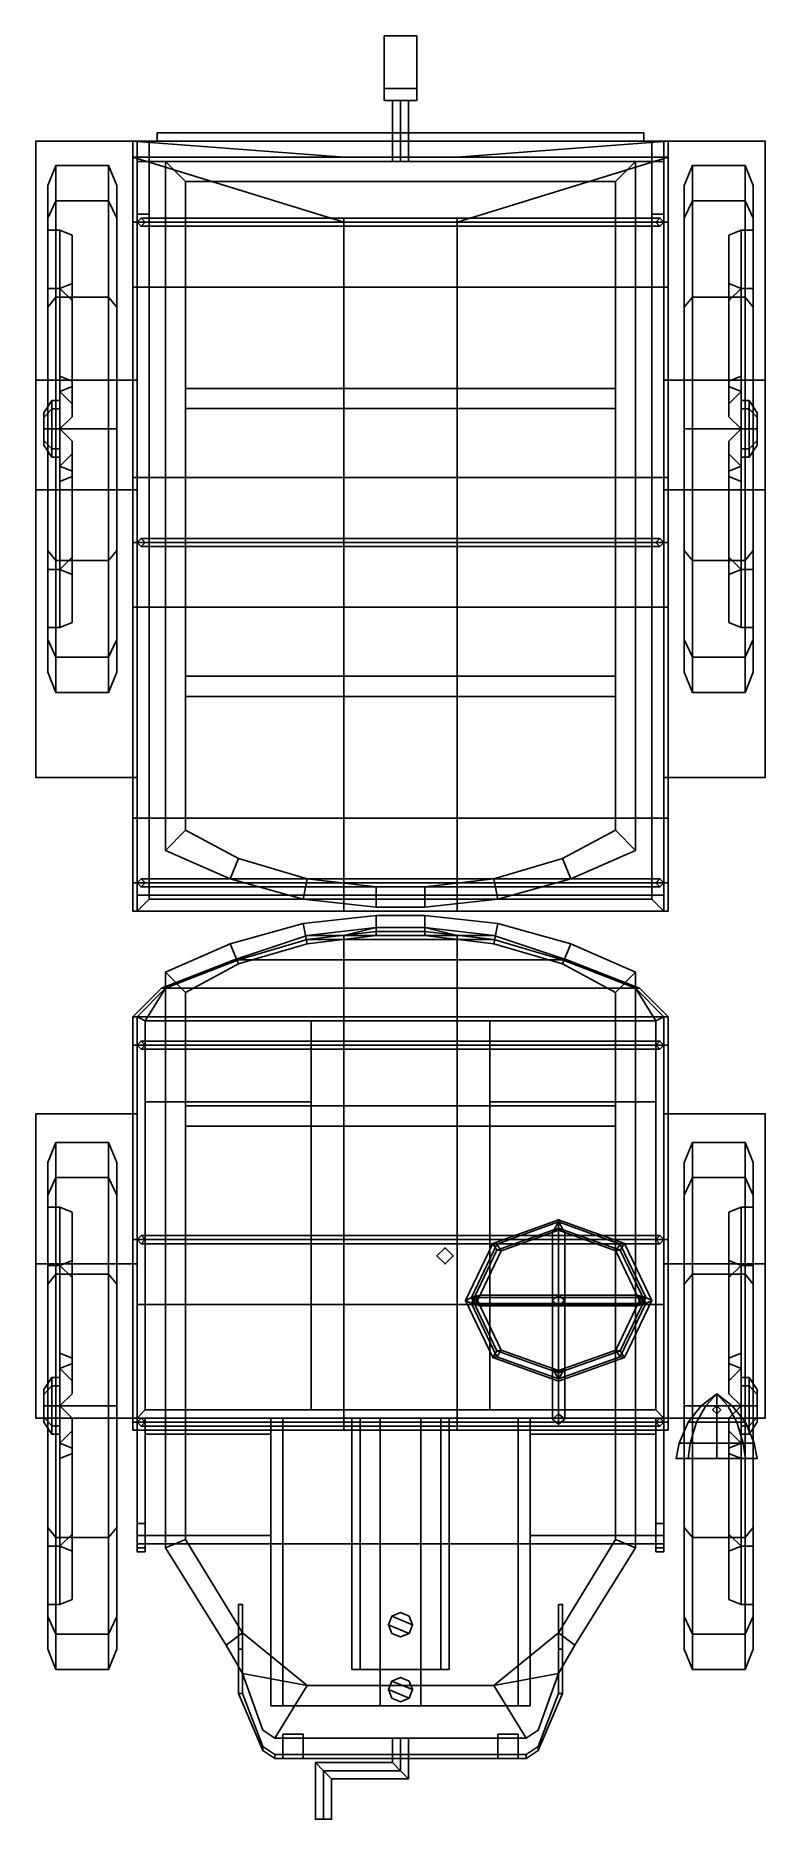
# Model space of a CAD drawing. Header units: millimetres. Extents: x -0.9 to 0.9, y -2.22 to 2.18.
import ezdxf

# ---------------------------------------------------------------- set-up
doc = ezdxf.new("R2010")
doc.units = ezdxf.units.MM
for name, color, linetype in [('cargo_bay', 3, 'Continuous'), ('fenders', 6, 'Continuous'), ('fenders2', 7, 'Continuous'), ('frame', 5, 'Continuous'), ('frame2', 7, 'Continuous'), ('in', 3, 'Continuous'), ('tent', 1, 'Continuous'), ('tent2', 7, 'Continuous'), ('wheels', 2, 'Continuous')]:
    doc.layers.add(name, color=color, linetype=linetype)

msp = doc.modelspace()

# ---------------------------------------------------------------- linework, layer by layer
for points in [[(-0.23, -0.05, 0.84), (-0.23, -0.05, 1.44), (-0.06, -0.03, 1.44), (-0.06, -0.03, 0.84)], [(0.06, -0.03, 0.84), (0.23, -0.05, 0.84), (-0.23, -0.05, 0.84), (-0.06, -0.03, 0.84)], [(-0.06, -0.03, 0.84), (-0.06, -0.03, 1.44), (0.06, -0.03, 1.44), (0.06, -0.03, 0.84)], [(0.23, -0.05, 1.44), (0.23, -0.05, 0.84), (0.06, -0.03, 0.84), (0.06, -0.03, 1.44)], [(-0.4, -0.1, 0.84), (-0.4, -0.1, 1.44), (-0.23, -0.05, 1.44), (-0.23, -0.05, 0.84)], [(0.23, -0.05, 0.84), (0.4, -0.1, 0.84), (-0.4, -0.1, 0.84), (-0.23, -0.05, 0.84)], [(0.4, -0.1, 1.44), (0.4, -0.1, 0.84), (0.23, -0.05, 0.84), (0.23, -0.05, 1.44)], [(-0.58, -0.17, 0.84), (-0.58, -0.17, 1.44), (-0.4, -0.1, 1.44), (-0.4, -0.1, 0.84)], [(0.4, -0.1, 0.84), (0.58, -0.17, 0.84), (-0.58, -0.17, 0.84), (-0.4, -0.1, 0.84)], [(0.58, -0.17, 1.44), (0.58, -0.17, 0.84), (0.4, -0.1, 0.84), (0.4, -0.1, 1.44)], [(-0.65, -0.24, 0.84), (-0.65, -0.24, 1.44), (-0.58, -0.17, 1.44), (-0.58, -0.17, 0.84)], [(0.58, -0.17, 0.84), (0.65, -0.24, 0.84), (-0.65, -0.24, 0.84), (-0.58, -0.17, 0.84)], [(0.65, -0.24, 1.44), (0.65, -0.24, 0.84), (0.58, -0.17, 0.84), (0.58, -0.17, 1.44)], [(-0.65, -1.54, 0.84), (-0.65, -1.23, 1.44), (-0.65, -0.24, 1.44), (-0.65, -0.24, 0.84)], [(-0.65, -0.95, 0.84), (-0.65, -0.24, 0.84), (0.65, -0.24, 0.84), (0.65, -0.95, 0.84)], [(-0.65, -0.24, 1.44), (-0.65, -1.23, 1.44), (-0.63, -1.21, 1.44), (-0.63, -0.25, 1.44)], [(0.63, -0.25, 1.44), (0.63, -1.21, 1.44), (0.65, -1.23, 1.44), (0.65, -0.24, 1.44)], [(0.65, -1.23, 1.44), (0.65, -1.54, 0.84), (0.65, -0.24, 0.84), (0.65, -0.24, 1.44)], [(0.2274, -0.7992, 1.5287), (0.238, -0.8008, 1.547), (0.39, -0.7463, 1.5155), (0.39, -0.7408, 1.495)], [(0.238, -0.8158, 1.521), (0.2274, -0.7992, 1.5287), (0.39, -0.7408, 1.495), (0.39, -0.7613, 1.4895)], [(0.238, -0.8008, 1.547), (0.2486, -0.8175, 1.5393), (0.39, -0.7668, 1.51), (0.39, -0.7463, 1.5155)], [(0.39, -0.7463, 1.5155), (0.375, -0.7722, 1.5131), (0.375, -1.1078, 1.7069), (0.39, -1.1187, 1.7305)], [(0.39, -0.7408, 1.495), (0.39, -0.7463, 1.5155), (0.542, -0.8008, 1.547), (0.5526, -0.7992, 1.5287)], [(0.39, -0.7613, 1.4895), (0.39, -0.7408, 1.495), (0.5526, -0.7992, 1.5287), (0.542, -0.8158, 1.521)], [(0.405, -0.7722, 1.5131), (0.39, -0.7463, 1.5155), (0.39, -1.1187, 1.7305), (0.405, -1.1078, 1.7069)], [(0.39, -0.7463, 1.5155), (0.39, -0.7668, 1.51), (0.5314, -0.8175, 1.5393), (0.542, -0.8008, 1.547)], [(0.2486, -0.8175, 1.5393), (0.238, -0.8158, 1.521), (0.39, -0.7613, 1.4895), (0.39, -0.7668, 1.51)], [(0.375, -0.7722, 1.5131), (0.39, -0.7613, 1.4895), (0.39, -1.1337, 1.7045), (0.375, -1.1078, 1.7069)], [(0.39, -0.7613, 1.4895), (0.405, -0.7722, 1.5131), (0.405, -1.1078, 1.7069), (0.39, -1.1337, 1.7045)], [(0.39, -0.7668, 1.51), (0.39, -0.7613, 1.4895), (0.542, -0.8158, 1.521), (0.5314, -0.8175, 1.5393)], [(0.11, -0.81, 1.31), (0.09, -0.83, 1.31), (0.09, -0.83, 1.54), (0.11, -0.81, 1.54)], [(0.11, -0.81, 1.54), (0.09, -0.83, 1.54), (0.11, -0.85, 1.54), (0.13, -0.83, 1.54)], [(0.09, -0.83, 1.31), (0.11, -0.85, 1.31), (0.11, -0.85, 1.54), (0.09, -0.83, 1.54)], [(0.13, -0.83, 1.31), (0.11, -0.81, 1.31), (0.11, -0.81, 1.54), (0.13, -0.83, 1.54)], [(0.11, -0.85, 1.31), (0.13, -0.83, 1.31), (0.13, -0.83, 1.54), (0.11, -0.85, 1.54)], [(0.16, -0.94, 1.61), (0.175, -0.9325, 1.623), (0.238, -0.8008, 1.547), (0.2274, -0.7992, 1.5287)], [(0.175, -0.9475, 1.597), (0.16, -0.94, 1.61), (0.2274, -0.7992, 1.5287), (0.238, -0.8158, 1.521)], [(0.175, -0.9325, 1.623), (0.19, -0.94, 1.61), (0.2486, -0.8175, 1.5393), (0.238, -0.8008, 1.547)], [(0.19, -0.94, 1.61), (0.175, -0.9475, 1.597), (0.238, -0.8158, 1.521), (0.2486, -0.8175, 1.5393)], [(0.542, -0.8008, 1.547), (0.5314, -0.8175, 1.5393), (0.59, -0.94, 1.61), (0.605, -0.9325, 1.623)], [(0.5314, -0.8175, 1.5393), (0.542, -0.8158, 1.521), (0.605, -0.9475, 1.597), (0.59, -0.94, 1.61)], [(0.5526, -0.7992, 1.5287), (0.542, -0.8008, 1.547), (0.605, -0.9325, 1.623), (0.62, -0.94, 1.61)], [(0.542, -0.8158, 1.521), (0.5526, -0.7992, 1.5287), (0.62, -0.94, 1.61), (0.605, -0.9475, 1.597)], [(-0.65, -1.54, 0.84), (-0.65, -0.95, 0.84), (0.65, -0.95, 0.84), (0.65, -1.54, 0.84)], [(0.2274, -1.0808, 1.6913), (0.238, -1.0642, 1.699), (0.175, -0.9325, 1.623), (0.16, -0.94, 1.61)], [(0.238, -1.0792, 1.673), (0.2274, -1.0808, 1.6913), (0.16, -0.94, 1.61), (0.175, -0.9475, 1.597)], [(0.605, -0.9325, 1.623), (0.5838, -0.927, 1.6025), (0.1962, -0.927, 1.6025), (0.175, -0.9325, 1.623)], [(0.5838, -0.927, 1.6025), (0.605, -0.9475, 1.597), (0.175, -0.9475, 1.597), (0.1962, -0.927, 1.6025)], [(0.238, -1.0642, 1.699), (0.2486, -1.0625, 1.6807), (0.19, -0.94, 1.61), (0.175, -0.9325, 1.623)], [(0.5838, -0.953, 1.6175), (0.605, -0.9325, 1.623), (0.175, -0.9325, 1.623), (0.1962, -0.953, 1.6175)], [(0.2486, -1.0625, 1.6807), (0.238, -1.0792, 1.673), (0.175, -0.9475, 1.597), (0.19, -0.94, 1.61)], [(0.605, -0.9475, 1.597), (0.5838, -0.953, 1.6175), (0.1962, -0.953, 1.6175), (0.175, -0.9475, 1.597)], [(0.39, -1.2195, 1.0959), (0.375, -1.2325, 1.1034), (0.375, -0.94, 1.61), (0.39, -0.927, 1.6025)], [(0.375, -1.2325, 1.1034), (0.39, -1.2455, 1.1109), (0.39, -0.953, 1.6175), (0.375, -0.94, 1.61)], [(0.405, -1.2325, 1.1034), (0.39, -1.2195, 1.0959), (0.39, -0.927, 1.6025), (0.405, -0.94, 1.61)], [(0.39, -1.2455, 1.1109), (0.405, -1.2325, 1.1034), (0.405, -0.94, 1.61), (0.39, -0.953, 1.6175)], [(0.605, -0.9325, 1.623), (0.59, -0.94, 1.61), (0.5314, -1.0625, 1.6807), (0.542, -1.0642, 1.699)], [(0.59, -0.94, 1.61), (0.605, -0.9475, 1.597), (0.542, -1.0792, 1.673), (0.5314, -1.0625, 1.6807)], [(0.62, -0.94, 1.61), (0.605, -0.9325, 1.623), (0.542, -1.0642, 1.699), (0.5526, -1.0808, 1.6913)], [(0.605, -0.9475, 1.597), (0.62, -0.94, 1.61), (0.5526, -1.0808, 1.6913), (0.542, -1.0792, 1.673)], [(0.39, -1.1392, 1.725), (0.39, -1.1187, 1.7305), (0.238, -1.0642, 1.699), (0.2274, -1.0808, 1.6913)], [(0.39, -1.1337, 1.7045), (0.39, -1.1392, 1.725), (0.2274, -1.0808, 1.6913), (0.238, -1.0792, 1.673)], [(0.39, -1.1187, 1.7305), (0.39, -1.1132, 1.71), (0.2486, -1.0625, 1.6807), (0.238, -1.0642, 1.699)], [(0.39, -1.1132, 1.71), (0.39, -1.1337, 1.7045), (0.238, -1.0792, 1.673), (0.2486, -1.0625, 1.6807)], [(0.542, -1.0642, 1.699), (0.5314, -1.0625, 1.6807), (0.39, -1.1132, 1.71), (0.39, -1.1187, 1.7305)], [(0.5314, -1.0625, 1.6807), (0.542, -1.0792, 1.673), (0.39, -1.1337, 1.7045), (0.39, -1.1132, 1.71)], [(0.5526, -1.0808, 1.6913), (0.542, -1.0642, 1.699), (0.39, -1.1187, 1.7305), (0.39, -1.1392, 1.725)], [(0.542, -1.0792, 1.673), (0.5526, -1.0808, 1.6913), (0.39, -1.1392, 1.725), (0.39, -1.1337, 1.7045)], [(0.78, -1.17, 1.62), (0.7417, -1.2, 1.62), (0.7529, -1.2, 1.6471), (0.78, -1.17, 1.62)], [(0.78, -1.17, 1.62), (0.7529, -1.2, 1.5929), (0.7417, -1.2, 1.62), (0.78, -1.17, 1.62)], [(0.78, -1.17, 1.62), (0.7529, -1.2, 1.6471), (0.78, -1.2, 1.6583), (0.78, -1.17, 1.62)], [(0.78, -1.17, 1.62), (0.78, -1.2, 1.5817), (0.7529, -1.2, 1.5929), (0.78, -1.17, 1.62)], [(0.78, -1.17, 1.62), (0.78, -1.2, 1.6583), (0.8071, -1.2, 1.6471), (0.78, -1.17, 1.62)], [(0.78, -1.17, 1.62), (0.8071, -1.2, 1.6471), (0.8183, -1.2, 1.62), (0.78, -1.17, 1.62)], [(0.78, -1.17, 1.62), (0.8183, -1.2, 1.62), (0.8071, -1.2, 1.5929), (0.78, -1.17, 1.62)], [(0.78, -1.17, 1.62), (0.8071, -1.2, 1.5929), (0.78, -1.2, 1.5817), (0.78, -1.17, 1.62)], [(-0.65, -1.23, 1.44), (0.65, -1.23, 1.44), (0.63, -1.21, 1.44), (-0.63, -1.21, 1.44)], [(-0.65, -1.49, 1.33), (-0.65, -1.23, 1.44), (-0.65, -1.54, 0.84), (-0.65, -1.52, 1.31)], [(-0.63, -1.23, 1.44), (-0.65, -1.23, 1.44), (-0.65, -1.49, 1.33), (-0.63, -1.49, 1.33)], [(-0.32, -1.23, 1.42), (-0.63, -1.23, 1.42), (-0.63, -1.27, 1.36), (-0.32, -1.27, 1.36)], [(-0.63, -1.23, 1.42), (-0.63, -1.23, 1.44), (-0.63, -1.49, 1.33), (-0.63, -1.27, 1.36)], [(-0.305, -1.23, 1.44), (-0.63, -1.23, 1.44), (-0.63, -1.23, 1.42), (-0.32, -1.23, 1.42)], [(-0.32, -1.94, 1.42), (-0.32, -1.23, 1.42), (-0.32, -1.27, 1.36), (-0.32, -1.52, 1.26)], [(-0.29, -1.94, 1.46), (-0.29, -1.23, 1.46), (-0.32, -1.23, 1.42), (-0.32, -1.94, 1.42)], [(-0.29, -1.23, 1.46), (0.29, -1.23, 1.46), (0.305, -1.23, 1.44), (-0.305, -1.23, 1.44)], [(-0.05, -1.23, 1.51), (-0.29, -1.23, 1.46), (-0.29, -1.94, 1.46), (-0.05, -1.94, 1.51)], [(-0.05, -1.23, 1.51), (0.05, -1.23, 1.51), (0.29, -1.23, 1.46), (-0.29, -1.23, 1.46)], [(-0.12, -1.23, 1.58), (0.12, -1.23, 1.58), (0.0995, -1.23, 1.5305), (-0.0995, -1.23, 1.5305)], [(-0.0995, -1.23, 1.6295), (0.0995, -1.23, 1.6295), (0.12, -1.23, 1.58), (-0.12, -1.23, 1.58)], [(-0.0995, -1.23, 1.6295), (-0.12, -1.23, 1.58), (-0.12, -1.85, 1.58), (-0.0995, -1.85, 1.6295)], [(-0.12, -1.23, 1.58), (-0.0995, -1.23, 1.5305), (-0.0995, -1.85, 1.5305), (-0.12, -1.85, 1.58)], [(-0.05, -1.23, 1.65), (-0.0995, -1.23, 1.6295), (-0.0995, -1.85, 1.6295), (-0.05, -1.85, 1.65)], [(-0.05, -1.23, 1.65), (0.05, -1.23, 1.65), (0.0995, -1.23, 1.6295), (-0.0995, -1.23, 1.6295)], [(-0.0995, -1.23, 1.5305), (-0.05, -1.23, 1.51), (-0.05, -1.85, 1.51), (-0.0995, -1.85, 1.5305)], [(-0.0995, -1.23, 1.5305), (0.0995, -1.23, 1.5305), (0.05, -1.23, 1.51), (-0.05, -1.23, 1.51)], [(0.05, -1.23, 1.65), (-0.05, -1.23, 1.65), (-0.05, -1.85, 1.65), (0.05, -1.85, 1.65)], [(0.0995, -1.23, 1.6295), (0.05, -1.23, 1.65), (0.05, -1.85, 1.65), (0.0995, -1.85, 1.6295)], [(0.29, -1.94, 1.46), (0.29, -1.23, 1.46), (0.05, -1.23, 1.51), (0.05, -1.94, 1.51)], [(0.05, -1.23, 1.51), (0.0995, -1.23, 1.5305), (0.0995, -1.85, 1.5305), (0.05, -1.85, 1.51)], [(0.12, -1.23, 1.58), (0.0995, -1.23, 1.6295), (0.0995, -1.85, 1.6295), (0.12, -1.85, 1.58)], [(0.0995, -1.23, 1.5305), (0.12, -1.23, 1.58), (0.12, -1.85, 1.58), (0.0995, -1.85, 1.5305)], [(0.32, -1.23, 1.42), (0.29, -1.23, 1.46), (0.29, -1.94, 1.46), (0.32, -1.94, 1.42)], [(0.63, -1.23, 1.44), (0.305, -1.23, 1.44), (0.32, -1.23, 1.42), (0.63, -1.23, 1.42)], [(0.63, -1.23, 1.42), (0.32, -1.23, 1.42), (0.32, -1.27, 1.36), (0.63, -1.27, 1.36)], [(0.32, -1.27, 1.36), (0.32, -1.23, 1.42), (0.32, -1.94, 1.42), (0.32, -1.52, 1.26)], [(0.65, -1.23, 1.44), (0.63, -1.23, 1.44), (0.63, -1.49, 1.33), (0.65, -1.49, 1.33)], [(0.63, -1.23, 1.44), (0.63, -1.23, 1.42), (0.63, -1.27, 1.36), (0.63, -1.49, 1.33)], [(0.65, -1.49, 1.33), (0.65, -1.52, 1.31), (0.65, -1.54, 0.84), (0.65, -1.23, 1.44)], [(0.7417, -1.2, 1.62), (0.7093, -1.24, 1.62), (0.73, -1.24, 1.67), (0.7529, -1.2, 1.6471)], [(0.7529, -1.2, 1.5929), (0.73, -1.24, 1.57), (0.7093, -1.24, 1.62), (0.7417, -1.2, 1.62)], [(0.78, -1.2, 1.5817), (0.78, -1.24, 1.5493), (0.73, -1.24, 1.57), (0.7529, -1.2, 1.5929)], [(0.7529, -1.2, 1.6471), (0.73, -1.24, 1.67), (0.78, -1.24, 1.6907), (0.78, -1.2, 1.6583)], [(0.78, -1.2, 1.44), (0.77, -1.21, 1.44), (0.77, -1.21, 1.58), (0.78, -1.2, 1.5817)], [(0.77, -1.21, 1.44), (0.78, -1.22, 1.44), (0.78, -1.22, 1.5655), (0.77, -1.21, 1.58)], [(0.79, -1.21, 1.44), (0.78, -1.2, 1.44), (0.78, -1.2, 1.5817), (0.79, -1.21, 1.58)], [(0.8071, -1.2, 1.5929), (0.83, -1.24, 1.57), (0.78, -1.24, 1.5493), (0.78, -1.2, 1.5817)], [(0.78, -1.2, 1.6583), (0.78, -1.24, 1.6907), (0.83, -1.24, 1.67), (0.8071, -1.2, 1.6471)], [(0.78, -1.22, 1.44), (0.79, -1.21, 1.44), (0.79, -1.21, 1.58), (0.78, -1.22, 1.5655)], [(0.8071, -1.2, 1.6471), (0.83, -1.24, 1.67), (0.8507, -1.24, 1.62), (0.8183, -1.2, 1.62)], [(0.8183, -1.2, 1.62), (0.8507, -1.24, 1.62), (0.83, -1.24, 1.57), (0.8071, -1.2, 1.5929)], [(-0.32, -1.27, 1.36), (-0.63, -1.27, 1.36), (-0.63, -1.52, 1.26), (-0.32, -1.52, 1.26)], [(-0.63, -1.27, 1.36), (-0.63, -1.49, 1.33), (-0.63, -1.52, 1.31), (-0.63, -1.52, 1.26)], [(0.63, -1.27, 1.36), (0.32, -1.27, 1.36), (0.32, -1.52, 1.26), (0.63, -1.52, 1.26)], [(0.63, -1.49, 1.33), (0.63, -1.27, 1.36), (0.63, -1.52, 1.26), (0.63, -1.52, 1.31)], [(0.7093, -1.24, 1.62), (0.6876, -1.2917, 1.62), (0.7147, -1.2917, 1.6853), (0.73, -1.24, 1.67)], [(0.73, -1.24, 1.57), (0.7147, -1.2917, 1.5547), (0.6876, -1.2917, 1.62), (0.7093, -1.24, 1.62)], [(0.78, -1.24, 1.5493), (0.78, -1.2917, 1.5276), (0.7147, -1.2917, 1.5547), (0.73, -1.24, 1.57)], [(0.73, -1.24, 1.67), (0.7147, -1.2917, 1.6853), (0.78, -1.2917, 1.7124), (0.78, -1.24, 1.6907)], [(0.83, -1.24, 1.57), (0.8453, -1.2917, 1.5547), (0.78, -1.2917, 1.5276), (0.78, -1.24, 1.5493)], [(0.78, -1.24, 1.6907), (0.78, -1.2917, 1.7124), (0.8453, -1.2917, 1.6853), (0.83, -1.24, 1.67)], [(0.83, -1.24, 1.67), (0.8453, -1.2917, 1.6853), (0.8724, -1.2917, 1.62), (0.8507, -1.24, 1.62)], [(0.8507, -1.24, 1.62), (0.8724, -1.2917, 1.62), (0.8453, -1.2917, 1.5547), (0.83, -1.24, 1.57)], [(0.6876, -1.2917, 1.62), (0.68, -1.33, 1.62), (0.7093, -1.33, 1.6907), (0.7147, -1.2917, 1.6853)], [(0.7147, -1.2917, 1.5547), (0.7093, -1.33, 1.5493), (0.68, -1.33, 1.62), (0.6876, -1.2917, 1.62)], [(0.78, -1.2917, 1.5276), (0.78, -1.33, 1.52), (0.7093, -1.33, 1.5493), (0.7147, -1.2917, 1.5547)], [(0.7147, -1.2917, 1.6853), (0.7093, -1.33, 1.6907), (0.78, -1.33, 1.72), (0.78, -1.2917, 1.7124)], [(0.8453, -1.2917, 1.5547), (0.8507, -1.33, 1.5493), (0.78, -1.33, 1.52), (0.78, -1.2917, 1.5276)], [(0.78, -1.2917, 1.7124), (0.78, -1.33, 1.72), (0.8507, -1.33, 1.6907), (0.8453, -1.2917, 1.6853)], [(0.8453, -1.2917, 1.6853), (0.8507, -1.33, 1.6907), (0.88, -1.33, 1.62), (0.8724, -1.2917, 1.62)], [(0.8724, -1.2917, 1.62), (0.88, -1.33, 1.62), (0.8507, -1.33, 1.5493), (0.8453, -1.2917, 1.5547)], [(0.88, -1.33, 1.62), (0.8507, -1.33, 1.6907), (0.68, -1.33, 1.62), (0.7093, -1.33, 1.5493)], [(0.8507, -1.33, 1.6907), (0.78, -1.33, 1.72), (0.7093, -1.33, 1.6907), (0.68, -1.33, 1.62)], [(0.8507, -1.33, 1.5493), (0.88, -1.33, 1.62), (0.7093, -1.33, 1.5493), (0.78, -1.33, 1.52)], [(-0.63, -1.49, 1.33), (-0.65, -1.49, 1.33), (-0.65, -1.52, 1.31), (-0.63, -1.52, 1.31)], [(0.65, -1.49, 1.33), (0.63, -1.49, 1.33), (0.63, -1.52, 1.31), (0.65, -1.52, 1.31)], [(-0.65, -1.55, 1.27), (-0.65, -1.52, 1.31), (-0.65, -1.54, 0.84)], [(-0.63, -1.52, 1.31), (-0.65, -1.52, 1.31), (-0.65, -1.55, 1.27), (-0.63, -1.55, 1.27)], [(-0.65, -1.56, 1.23), (-0.65, -1.55, 1.27), (-0.65, -1.54, 0.84), (-0.65, -1.56, 0.84)], [(-0.32, -1.52, 1.26), (-0.63, -1.52, 1.26), (-0.63, -1.54, 1.21), (-0.32, -1.54, 1.21)], [(-0.63, -1.52, 1.26), (-0.63, -1.52, 1.31), (-0.63, -1.55, 1.27), (-0.63, -1.54, 1.21)], [(-0.32, -1.54, 1.21), (-0.63, -1.54, 1.21), (-0.63, -1.54, 0.84), (-0.32, -1.54, 0.84)], [(-0.63, -1.54, 1.21), (-0.63, -1.56, 1.23), (-0.63, -1.56, 0.84), (-0.63, -1.54, 0.84)], [(-0.63, -1.54, 1.21), (-0.63, -1.55, 1.27), (-0.63, -1.56, 1.23), (-0.63, -1.54, 1.21)], [(-0.32, -1.52, 1.26), (-0.32, -1.54, 1.21), (-0.32, -1.94, 1.42)], [(-0.32, -1.54, 1.21), (-0.32, -1.54, 0.84), (-0.32, -1.94, 0.84), (-0.32, -1.94, 1.42)], [(-0.32, -1.94, 0.84), (-0.32, -1.54, 0.84), (0.32, -1.54, 0.84), (0.32, -1.94, 0.84)], [(0.32, -1.94, 1.42), (0.32, -1.54, 1.21), (0.32, -1.52, 1.26), (0.32, -1.94, 1.42)], [(0.63, -1.52, 1.26), (0.32, -1.52, 1.26), (0.32, -1.54, 1.21), (0.63, -1.54, 1.21)], [(0.32, -1.94, 0.84), (0.32, -1.54, 0.84), (0.32, -1.54, 1.21), (0.32, -1.94, 1.42)], [(0.63, -1.54, 1.21), (0.32, -1.54, 1.21), (0.32, -1.54, 0.84), (0.63, -1.54, 0.84)], [(0.63, -1.52, 1.31), (0.63, -1.52, 1.26), (0.63, -1.54, 1.21), (0.63, -1.55, 1.27)], [(0.65, -1.52, 1.31), (0.63, -1.52, 1.31), (0.63, -1.55, 1.27), (0.65, -1.55, 1.27)], [(0.63, -1.56, 1.23), (0.63, -1.54, 1.21), (0.63, -1.54, 0.84), (0.63, -1.56, 0.84)], [(0.63, -1.55, 1.27), (0.63, -1.54, 1.21), (0.63, -1.54, 1.21), (0.63, -1.56, 1.23)], [(0.65, -1.52, 1.31), (0.65, -1.55, 1.27), (0.65, -1.54, 0.84)], [(0.65, -1.55, 1.27), (0.65, -1.56, 1.23), (0.65, -1.56, 0.84), (0.65, -1.54, 0.84)], [(-0.63, -1.55, 1.27), (-0.65, -1.55, 1.27), (-0.65, -1.56, 1.23), (-0.63, -1.56, 1.23)], [(-0.63, -1.56, 1.23), (-0.65, -1.56, 1.23), (-0.65, -1.56, 0.84), (-0.63, -1.56, 0.84)], [(0.65, -1.55, 1.27), (0.63, -1.55, 1.27), (0.63, -1.56, 1.23), (0.65, -1.56, 1.23)], [(0.65, -1.56, 1.23), (0.63, -1.56, 1.23), (0.63, -1.56, 0.84), (0.65, -1.56, 0.84)], [(0, -1.71, 1.65), (-0.0212, -1.7188, 1.65), (-0.0212, -1.7188, 1.67), (0, -1.71, 1.67)], [(-0.0212, -1.7188, 1.67), (0.03, -1.74, 1.67), (0.0212, -1.7188, 1.67), (0, -1.71, 1.67)], [(0.0212, -1.7188, 1.65), (0, -1.71, 1.65), (0, -1.71, 1.67), (0.0212, -1.7188, 1.67)], [(-0.0212, -1.7188, 1.65), (-0.03, -1.74, 1.65), (-0.03, -1.74, 1.67), (-0.0212, -1.7188, 1.67)], [(-0.03, -1.74, 1.67), (0.0212, -1.7612, 1.67), (0.03, -1.74, 1.67), (-0.0212, -1.7188, 1.67)], [(-0.03, -1.74, 1.65), (-0.0212, -1.7612, 1.65), (-0.0212, -1.7612, 1.67), (-0.03, -1.74, 1.67)], [(-0.0212, -1.7612, 1.67), (0, -1.77, 1.67), (0.0212, -1.7612, 1.67), (-0.03, -1.74, 1.67)], [(0.03, -1.74, 1.65), (0.0212, -1.7188, 1.65), (0.0212, -1.7188, 1.67), (0.03, -1.74, 1.67)], [(0.0212, -1.7612, 1.65), (0.03, -1.74, 1.65), (0.03, -1.74, 1.67), (0.0212, -1.7612, 1.67)], [(-0.0212, -1.7612, 1.65), (0, -1.77, 1.65), (0, -1.77, 1.67), (-0.0212, -1.7612, 1.67)], [(0, -1.77, 1.65), (0.0212, -1.7612, 1.65), (0.0212, -1.7612, 1.67), (0, -1.77, 1.67)], [(0.0995, -1.85, 1.5305), (0.12, -1.85, 1.58), (-0.12, -1.85, 1.58), (-0.0995, -1.85, 1.5305)], [(0.12, -1.85, 1.58), (0.0995, -1.85, 1.6295), (-0.0995, -1.85, 1.6295), (-0.12, -1.85, 1.58)], [(0.0995, -1.85, 1.6295), (0.05, -1.85, 1.65), (-0.05, -1.85, 1.65), (-0.0995, -1.85, 1.6295)], [(0.05, -1.85, 1.51), (0.0995, -1.85, 1.5305), (-0.0995, -1.85, 1.5305), (-0.05, -1.85, 1.51)], [(0.05, -1.94, 1.51), (0.05, -1.85, 1.51), (-0.05, -1.85, 1.51), (-0.05, -1.94, 1.51)], [(-0.0212, -1.8788, 1.51), (-0.03, -1.9, 1.51), (-0.03, -1.9, 1.53), (-0.0212, -1.8788, 1.53)], [(-0.03, -1.9, 1.53), (0.0212, -1.9212, 1.53), (0.03, -1.9, 1.53), (-0.0212, -1.8788, 1.53)], [(0, -1.87, 1.51), (-0.0212, -1.8788, 1.51), (-0.0212, -1.8788, 1.53), (0, -1.87, 1.53)], [(-0.0212, -1.8788, 1.53), (0.03, -1.9, 1.53), (0.0212, -1.8788, 1.53), (0, -1.87, 1.53)], [(0.0212, -1.8788, 1.51), (0, -1.87, 1.51), (0, -1.87, 1.53), (0.0212, -1.8788, 1.53)], [(0.03, -1.9, 1.51), (0.0212, -1.8788, 1.51), (0.0212, -1.8788, 1.53), (0.03, -1.9, 1.53)], [(-0.03, -1.9, 1.51), (-0.0212, -1.9212, 1.51), (-0.0212, -1.9212, 1.53), (-0.03, -1.9, 1.53)], [(-0.0212, -1.9212, 1.53), (0, -1.93, 1.53), (0.0212, -1.9212, 1.53), (-0.03, -1.9, 1.53)], [(-0.0212, -1.9212, 1.51), (0, -1.93, 1.51), (0, -1.93, 1.53), (-0.0212, -1.9212, 1.53)], [(0, -1.93, 1.51), (0.0212, -1.9212, 1.51), (0.0212, -1.9212, 1.53), (0, -1.93, 1.53)], [(0.0212, -1.9212, 1.51), (0.03, -1.9, 1.51), (0.03, -1.9, 1.53), (0.0212, -1.9212, 1.53)], [(-0.32, -1.94, 1.42), (-0.32, -1.94, 0.84), (0.32, -1.94, 0.84), (0.32, -1.94, 1.42)], [(0.32, -1.94, 1.42), (0.29, -1.94, 1.46), (-0.29, -1.94, 1.46), (-0.32, -1.94, 1.42)], [(-0.05, -1.94, 1.51), (-0.29, -1.94, 1.46), (0.29, -1.94, 1.46), (0.05, -1.94, 1.51)]]:
    msp.add_3dface(points)
at = {"layer": 'cargo_bay'}
for points in [[(0.6, 1.94, 1.26), (0.6, 1.94, 1.06), (-0.6, 1.94, 1.06), (-0.6, 1.94, 1.26)], [(-0.6, 1.94, 1.06), (-0.6, 1.92, 1.06), (-0.6, 1.92, 1.26), (-0.6, 1.94, 1.26)], [(0.6, 1.94, 1.06), (0.6, 1.92, 1.06), (-0.6, 1.92, 1.06), (-0.6, 1.94, 1.06)], [(-0.6, 1.94, 1.26), (-0.6, 1.92, 1.26), (0.6, 1.92, 1.26), (0.6, 1.94, 1.26)], [(0.6, 1.92, 1.26), (0.6, 1.92, 1.06), (0.6, 1.94, 1.06), (0.6, 1.94, 1.26)], [(-0.65, 1.87, 0.84), (-0.65, 0.06, 0.84), (-0.65, 1.92, 1.26), (-0.65, 1.92, 1.06)], [(-0.65, 0.02, 1.08), (-0.65, 0.02, 1.26), (-0.65, 1.92, 1.26), (-0.65, 0.06, 0.84)], [(-0.65, 1.92, 1.06), (-0.65, 1.92, 1.26), (-0.6, 1.92, 1.26), (-0.6, 1.92, 1.06)], [(0.65, 1.92, 1.06), (0.65, 1.87, 0.84), (-0.65, 1.87, 0.84), (-0.65, 1.92, 1.06)], [(-0.65, 0.02, 1.26), (-0.65, 0.02, 1.57), (-0.65, 1.74, 1.57), (-0.65, 1.92, 1.38)], [(-0.65, 1.92, 1.38), (-0.62, 1.92, 1.38), (-0.62, 1.92, 1.26), (-0.65, 1.92, 1.26)], [(-0.65, 0.02, 1.26), (-0.65, 0.02, 1.26), (-0.65, 1.92, 1.38), (-0.65, 1.92, 1.26)], [(-0.65, 1.74, 1.57), (-0.62, 1.74, 1.57), (-0.62, 1.92, 1.38), (-0.65, 1.92, 1.38)], [(-0.62, 1.92, 1.38), (-0.62, 1.74, 1.57), (-0.62, 0.05, 1.57), (-0.62, 0.05, 1.26)], [(-0.62, 1.92, 1.26), (-0.62, 1.92, 1.38), (-0.62, 0.05, 1.26)], [(-0.62, 1.92, 1.26), (-0.62, 0.05, 1.26), (0.62, 0.05, 1.26), (0.62, 1.92, 1.26)], [(0.6, 1.92, 1.06), (0.6, 1.92, 1.26), (0.65, 1.92, 1.26), (0.65, 1.92, 1.06)], [(0.62, 0.05, 1.26), (0.62, 0.05, 1.57), (0.62, 1.74, 1.57), (0.62, 1.92, 1.38)], [(0.62, 1.92, 1.38), (0.65, 1.92, 1.38), (0.65, 1.92, 1.26), (0.62, 1.92, 1.26)], [(0.62, 0.05, 1.26), (0.62, 0.05, 1.26), (0.62, 1.92, 1.38), (0.62, 1.92, 1.26)], [(0.62, 1.74, 1.57), (0.65, 1.74, 1.57), (0.65, 1.92, 1.38), (0.62, 1.92, 1.38)], [(0.65, 1.92, 1.26), (0.65, 0.06, 0.84), (0.65, 1.87, 0.84), (0.65, 1.92, 1.06)], [(0.65, 1.92, 1.26), (0.65, 0.02, 1.26), (0.65, 0.02, 1.08), (0.65, 0.06, 0.84)], [(0.65, 1.92, 1.38), (0.65, 1.74, 1.57), (0.65, 0.02, 1.57), (0.65, 0.02, 1.26)], [(0.65, 1.92, 1.26), (0.65, 1.92, 1.38), (0.65, 0.02, 1.26)], [(0.65, 1.87, 0.84), (0.65, 0.06, 0.84), (-0.65, 0.06, 0.84), (-0.65, 1.87, 0.84)], [(-0.65, 0.02, 1.57), (-0.62, 0.05, 1.57), (-0.62, 1.74, 1.57), (-0.65, 1.74, 1.57)], [(-0.64, 1.73, 1.57), (-0.65, 1.72, 1.57), (-0.65, 1.72, 2.17), (-0.64, 1.73, 2.16)], [(-0.14, 1.72, 2.25), (-0.14, 1.73, 2.24), (-0.64, 1.73, 2.16), (-0.65, 1.72, 2.17)], [(-0.65, 1.72, 1.57), (-0.64, 1.71, 1.57), (-0.64, 1.71, 2.16), (-0.65, 1.72, 2.17)], [(-0.14, 1.71, 2.24), (-0.14, 1.72, 2.25), (-0.65, 1.72, 2.17), (-0.64, 1.71, 2.16)], [(-0.63, 1.72, 1.57), (-0.64, 1.73, 1.57), (-0.64, 1.73, 2.16), (-0.63, 1.72, 2.15)], [(-0.14, 1.73, 2.24), (-0.14, 1.72, 2.23), (-0.63, 1.72, 2.15), (-0.64, 1.73, 2.16)], [(-0.64, 1.71, 1.57), (-0.63, 1.72, 1.57), (-0.63, 1.72, 2.15), (-0.64, 1.71, 2.16)], [(-0.14, 1.72, 2.23), (-0.14, 1.71, 2.24), (-0.64, 1.71, 2.16), (-0.63, 1.72, 2.15)], [(0.14, 1.73, 2.24), (0.14, 1.72, 2.23), (-0.14, 1.72, 2.23), (-0.14, 1.73, 2.24)], [(0.14, 1.72, 2.25), (0.14, 1.73, 2.24), (-0.14, 1.73, 2.24), (-0.14, 1.72, 2.25)], [(0.14, 1.71, 2.24), (0.14, 1.72, 2.25), (-0.14, 1.72, 2.25), (-0.14, 1.71, 2.24)], [(0.14, 1.72, 2.23), (0.14, 1.71, 2.24), (-0.14, 1.71, 2.24), (-0.14, 1.72, 2.23)], [(0.14, 1.72, 2.23), (0.14, 1.73, 2.24), (0.64, 1.73, 2.16), (0.63, 1.72, 2.15)], [(0.14, 1.73, 2.24), (0.14, 1.72, 2.25), (0.65, 1.72, 2.17), (0.64, 1.73, 2.16)], [(0.14, 1.71, 2.24), (0.14, 1.72, 2.23), (0.63, 1.72, 2.15), (0.64, 1.71, 2.16)], [(0.14, 1.72, 2.25), (0.14, 1.71, 2.24), (0.64, 1.71, 2.16), (0.65, 1.72, 2.17)], [(0.62, 0.05, 1.57), (0.65, 0.02, 1.57), (0.65, 1.74, 1.57), (0.62, 1.74, 1.57)], [(0.64, 1.73, 1.57), (0.63, 1.72, 1.57), (0.63, 1.72, 2.15), (0.64, 1.73, 2.16)], [(0.63, 1.72, 1.57), (0.64, 1.71, 1.57), (0.64, 1.71, 2.16), (0.63, 1.72, 2.15)], [(0.65, 1.72, 1.57), (0.64, 1.73, 1.57), (0.64, 1.73, 2.16), (0.65, 1.72, 2.17)], [(0.64, 1.71, 1.57), (0.65, 1.72, 1.57), (0.65, 1.72, 2.17), (0.64, 1.71, 2.16)], [(-0.64, 0.94, 1.57), (-0.65, 0.93, 1.57), (-0.65, 0.93, 2.17), (-0.64, 0.94, 2.16)], [(-0.14, 0.93, 2.25), (-0.14, 0.94, 2.24), (-0.64, 0.94, 2.16), (-0.65, 0.93, 2.17)], [(-0.65, 0.93, 1.57), (-0.64, 0.92, 1.57), (-0.64, 0.92, 2.16), (-0.65, 0.93, 2.17)], [(-0.14, 0.92, 2.24), (-0.14, 0.93, 2.25), (-0.65, 0.93, 2.17), (-0.64, 0.92, 2.16)], [(-0.14, 0.94, 2.24), (-0.14, 0.93, 2.23), (-0.63, 0.93, 2.15), (-0.64, 0.94, 2.16)], [(-0.63, 0.93, 1.57), (-0.64, 0.94, 1.57), (-0.64, 0.94, 2.16), (-0.63, 0.93, 2.15)], [(-0.14, 0.93, 2.23), (-0.14, 0.92, 2.24), (-0.64, 0.92, 2.16), (-0.63, 0.93, 2.15)], [(-0.64, 0.92, 1.57), (-0.63, 0.93, 1.57), (-0.63, 0.93, 2.15), (-0.64, 0.92, 2.16)], [(0.14, 0.93, 2.25), (0.14, 0.94, 2.24), (-0.14, 0.94, 2.24), (-0.14, 0.93, 2.25)], [(0.14, 0.94, 2.24), (0.14, 0.93, 2.23), (-0.14, 0.93, 2.23), (-0.14, 0.94, 2.24)], [(0.14, 0.93, 2.23), (0.14, 0.92, 2.24), (-0.14, 0.92, 2.24), (-0.14, 0.93, 2.23)], [(0.14, 0.92, 2.24), (0.14, 0.93, 2.25), (-0.14, 0.93, 2.25), (-0.14, 0.92, 2.24)], [(0.14, 0.93, 2.23), (0.14, 0.94, 2.24), (0.64, 0.94, 2.16), (0.63, 0.93, 2.15)], [(0.14, 0.94, 2.24), (0.14, 0.93, 2.25), (0.65, 0.93, 2.17), (0.64, 0.94, 2.16)], [(0.14, 0.92, 2.24), (0.14, 0.93, 2.23), (0.63, 0.93, 2.15), (0.64, 0.92, 2.16)], [(0.14, 0.93, 2.25), (0.14, 0.92, 2.24), (0.64, 0.92, 2.16), (0.65, 0.93, 2.17)], [(0.64, 0.94, 1.57), (0.63, 0.93, 1.57), (0.63, 0.93, 2.15), (0.64, 0.94, 2.16)], [(0.63, 0.93, 1.57), (0.64, 0.92, 1.57), (0.64, 0.92, 2.16), (0.63, 0.93, 2.15)], [(0.65, 0.93, 1.57), (0.64, 0.94, 1.57), (0.64, 0.94, 2.16), (0.65, 0.93, 2.17)], [(0.64, 0.92, 1.57), (0.65, 0.93, 1.57), (0.65, 0.93, 2.17), (0.64, 0.92, 2.16)], [(-0.64, 0.1, 1.57), (-0.65, 0.09, 1.57), (-0.65, 0.09, 2.17), (-0.64, 0.1, 2.16)], [(-0.14, 0.09, 2.25), (-0.14, 0.1, 2.24), (-0.64, 0.1, 2.16), (-0.65, 0.09, 2.17)], [(-0.65, 0.09, 1.57), (-0.64, 0.08, 1.57), (-0.64, 0.08, 2.16), (-0.65, 0.09, 2.17)], [(-0.14, 0.08, 2.24), (-0.14, 0.09, 2.25), (-0.65, 0.09, 2.17), (-0.64, 0.08, 2.16)], [(-0.14, 0.1, 2.24), (-0.14, 0.09, 2.23), (-0.63, 0.09, 2.15), (-0.64, 0.1, 2.16)], [(-0.63, 0.09, 1.57), (-0.64, 0.1, 1.57), (-0.64, 0.1, 2.16), (-0.63, 0.09, 2.15)], [(-0.14, 0.09, 2.23), (-0.14, 0.08, 2.24), (-0.64, 0.08, 2.16), (-0.63, 0.09, 2.15)], [(-0.64, 0.08, 1.57), (-0.63, 0.09, 1.57), (-0.63, 0.09, 2.15), (-0.64, 0.08, 2.16)], [(0.14, 0.09, 2.25), (0.14, 0.1, 2.24), (-0.14, 0.1, 2.24), (-0.14, 0.09, 2.25)], [(0.14, 0.1, 2.24), (0.14, 0.09, 2.23), (-0.14, 0.09, 2.23), (-0.14, 0.1, 2.24)], [(0.14, 0.09, 2.23), (0.14, 0.08, 2.24), (-0.14, 0.08, 2.24), (-0.14, 0.09, 2.23)], [(0.14, 0.08, 2.24), (0.14, 0.09, 2.25), (-0.14, 0.09, 2.25), (-0.14, 0.08, 2.24)], [(0.14, 0.09, 2.23), (0.14, 0.1, 2.24), (0.64, 0.1, 2.16), (0.63, 0.09, 2.15)], [(0.14, 0.1, 2.24), (0.14, 0.09, 2.25), (0.65, 0.09, 2.17), (0.64, 0.1, 2.16)], [(0.14, 0.08, 2.24), (0.14, 0.09, 2.23), (0.63, 0.09, 2.15), (0.64, 0.08, 2.16)], [(0.14, 0.09, 2.25), (0.14, 0.08, 2.24), (0.64, 0.08, 2.16), (0.65, 0.09, 2.17)], [(0.64, 0.1, 1.57), (0.63, 0.09, 1.57), (0.63, 0.09, 2.15), (0.64, 0.1, 2.16)], [(0.63, 0.09, 1.57), (0.64, 0.08, 1.57), (0.64, 0.08, 2.16), (0.63, 0.09, 2.15)], [(0.65, 0.09, 1.57), (0.64, 0.1, 1.57), (0.64, 0.1, 2.16), (0.65, 0.09, 2.17)], [(0.64, 0.08, 1.57), (0.65, 0.09, 1.57), (0.65, 0.09, 2.17), (0.64, 0.08, 2.16)], [(0.65, 0.06, 0.84), (0.65, 0.02, 1.08), (-0.65, 0.02, 1.08), (-0.65, 0.06, 0.84)], [(-0.62, 0.05, 1.57), (-0.65, 0.02, 1.57), (0.65, 0.02, 1.57), (0.62, 0.05, 1.57)], [(-0.62, 0.05, 1.26), (-0.62, 0.05, 1.57), (0.62, 0.05, 1.57), (0.62, 0.05, 1.26)], [(0.65, 0.02, 1.08), (0.65, 0.02, 1.26), (-0.65, 0.02, 1.26), (-0.65, 0.02, 1.08)], [(0.65, 0.02, 1.26), (0.65, 0.02, 1.57), (-0.65, 0.02, 1.57), (-0.65, 0.02, 1.26)]]:
    msp.add_3dface(points, dxfattribs=at)
at = {"layer": 'fenders'}
for points in [[(-0.9, 1.92, 1.29), (-0.9, 1.92, 1.27), (-0.9, 1.33, 1.42), (-0.9, 1.33, 1.44)], [(-0.65, 1.92, 1.29), (-0.9, 1.92, 1.29), (-0.9, 1.33, 1.44), (-0.65, 1.33, 1.44)], [(0.9, 1.92, 1.29), (0.65, 1.92, 1.29), (0.65, 1.33, 1.44), (0.9, 1.33, 1.44)], [(0.9, 1.92, 1.27), (0.9, 1.92, 1.29), (0.9, 1.33, 1.44), (0.9, 1.33, 1.42)], [(-0.9, 1.33, 1.44), (-0.9, 1.33, 1.42), (-0.9, 1.06, 1.42), (-0.9, 1.06, 1.44)], [(-0.65, 1.33, 1.44), (-0.9, 1.33, 1.44), (-0.9, 1.06, 1.44), (-0.65, 1.06, 1.44)], [(0.9, 1.33, 1.44), (0.65, 1.33, 1.44), (0.65, 1.06, 1.44), (0.9, 1.06, 1.44)], [(0.9, 1.33, 1.42), (0.9, 1.33, 1.44), (0.9, 1.06, 1.44), (0.9, 1.06, 1.42)], [(-0.9, 1.06, 1.44), (-0.9, 1.06, 1.42), (-0.9, 0.35, 1.03), (-0.9, 0.35, 1.05)], [(-0.65, 1.06, 1.44), (-0.9, 1.06, 1.44), (-0.9, 0.35, 1.05), (-0.65, 0.35, 1.05)], [(0.9, 1.06, 1.44), (0.65, 1.06, 1.44), (0.65, 0.35, 1.05), (0.9, 0.35, 1.05)], [(0.9, 1.06, 1.42), (0.9, 1.06, 1.44), (0.9, 0.35, 1.05), (0.9, 0.35, 1.03)]]:
    msp.add_3dface(points, dxfattribs=at)
at = {"layer": 'fenders2'}
for points in [[(-0.65, -0.48, 1.12), (-0.9, -0.48, 1.12), (-0.9, -0.85, 1.44), (-0.65, -0.85, 1.44)], [(-0.9, -0.48, 1.12), (-0.9, -0.52, 1.12), (-0.9, -0.85, 1.42), (-0.9, -0.85, 1.44)], [(0.9, -0.48, 1.12), (0.65, -0.48, 1.12), (0.65, -0.85, 1.44), (0.9, -0.85, 1.44)], [(0.9, -0.52, 1.12), (0.9, -0.48, 1.12), (0.9, -0.85, 1.44), (0.9, -0.85, 1.42)], [(-0.65, -0.85, 1.44), (-0.9, -0.85, 1.44), (-0.9, -1.23, 1.44), (-0.65, -1.23, 1.44)], [(-0.9, -0.85, 1.44), (-0.9, -0.85, 1.42), (-0.9, -1.23, 1.42), (-0.9, -1.23, 1.44)], [(0.9, -0.85, 1.44), (0.65, -0.85, 1.44), (0.65, -1.23, 1.44), (0.9, -1.23, 1.44)], [(0.9, -0.85, 1.42), (0.9, -0.85, 1.44), (0.9, -1.23, 1.44), (0.9, -1.23, 1.42)]]:
    msp.add_3dface(points, dxfattribs=at)
at = {"layer": 'frame'}
for points in [[(0.04, 2.18, 0.74), (0.04, 2.18, 0.71), (-0.04, 2.18, 0.71), (-0.04, 2.18, 0.74)], [(-0.04, 2.18, 0.74), (-0.04, 2.18, 0.71), (-0.04, 2.05, 0.71), (-0.04, 2.05, 0.74)], [(-0.04, 2.05, 0.71), (-0.04, 2.18, 0.71), (0.04, 2.18, 0.71), (0.04, 2.05, 0.71)], [(0.04, 2.05, 0.74), (0.04, 2.18, 0.74), (-0.04, 2.18, 0.74), (-0.04, 2.05, 0.74)], [(0.04, 2.05, 0.85), (0.04, 2.18, 0.84), (-0.04, 2.18, 0.84), (-0.04, 2.05, 0.85)], [(-0.04, 2.05, 0.81), (-0.04, 2.18, 0.81), (0.04, 2.18, 0.81), (0.04, 2.05, 0.81)], [(0.04, 2.18, 0.84), (0.04, 2.18, 0.81), (-0.04, 2.18, 0.81), (-0.04, 2.18, 0.84)], [(-0.04, 2.18, 0.84), (-0.04, 2.18, 0.81), (-0.04, 2.05, 0.81), (-0.04, 2.05, 0.85)], [(0.04, 2.05, 0.71), (0.04, 2.18, 0.71), (0.04, 2.18, 0.74), (0.04, 2.05, 0.74)], [(0.04, 2.05, 0.81), (0.04, 2.18, 0.81), (0.04, 2.18, 0.84), (0.04, 2.05, 0.85)], [(-0.04, 2.05, 0.85), (-0.04, 2.05, 0.71), (-0.04, 2.02, 0.73), (-0.04, 2.02, 0.83)], [(-0.04, 2.02, 0.73), (-0.04, 2.05, 0.71), (0.04, 2.05, 0.71), (0.04, 2.02, 0.73)], [(0.04, 2.05, 0.81), (0.04, 2.05, 0.74), (-0.04, 2.05, 0.74), (-0.04, 2.05, 0.81)], [(0.04, 2.02, 0.83), (0.04, 2.05, 0.85), (-0.04, 2.05, 0.85), (-0.04, 2.02, 0.83)], [(0.04, 2.02, 0.73), (0.04, 2.05, 0.71), (0.04, 2.05, 0.85), (0.04, 2.02, 0.83)], [(-0.04, 2.02, 0.83), (-0.04, 2.02, 0.73), (0.04, 2.02, 0.73), (0.04, 2.02, 0.83)], [(0, 1.87, 0.75), (-0.02, 1.87, 0.77), (-0.02, 2.02, 0.77), (0, 2.02, 0.75)], [(-0.02, 1.87, 0.77), (0, 1.87, 0.79), (0, 2.02, 0.79), (-0.02, 2.02, 0.77)], [(0.02, 1.87, 0.77), (0, 1.87, 0.75), (0, 2.02, 0.75), (0.02, 2.02, 0.77)], [(0, 1.87, 0.79), (0.02, 1.87, 0.77), (0.02, 2.02, 0.77), (0, 2.02, 0.79)], [(-0.58, 1.87, 0.7), (-0.53, 1.82, 0.7), (-0.53, 0.22, 0.7), (-0.58, 0.17, 0.7)], [(-0.58, 1.87, 0.84), (-0.58, 1.87, 0.7), (-0.58, 0.17, 0.7), (-0.58, 0.17, 0.84)], [(-0.58, 0.17, 0.84), (-0.53, 0.22, 0.84), (-0.53, 1.82, 0.84), (-0.58, 1.87, 0.84)], [(0.58, 1.87, 0.84), (0.58, 1.87, 0.7), (-0.58, 1.87, 0.7), (-0.58, 1.87, 0.84)], [(0.58, 1.87, 0.7), (0.53, 1.82, 0.7), (-0.53, 1.82, 0.7), (-0.58, 1.87, 0.7)], [(-0.58, 1.87, 0.84), (-0.53, 1.82, 0.84), (0.53, 1.82, 0.84), (0.58, 1.87, 0.84)], [(0.58, 0.17, 0.7), (0.53, 0.22, 0.7), (0.53, 1.82, 0.7), (0.58, 1.87, 0.7)], [(0.58, 1.87, 0.84), (0.53, 1.82, 0.84), (0.53, 0.22, 0.84), (0.58, 0.17, 0.84)], [(0.58, 1.87, 0.7), (0.58, 1.87, 0.84), (0.58, 0.17, 0.84), (0.58, 0.17, 0.7)], [(-0.53, 0.22, 0.84), (-0.53, 0.22, 0.7), (-0.53, 1.82, 0.7), (-0.53, 1.82, 0.84)], [(-0.53, 1.82, 0.84), (-0.53, 1.82, 0.7), (0.53, 1.82, 0.7), (0.53, 1.82, 0.84)], [(0.53, 0.22, 0.7), (0.53, 0.22, 0.84), (0.53, 1.82, 0.84), (0.53, 1.82, 0.7)], [(0.53, 1.31, 0.7), (0.53, 1.26, 0.7), (-0.53, 1.26, 0.7), (-0.53, 1.31, 0.7)], [(-0.53, 1.31, 0.84), (-0.53, 1.26, 0.84), (0.53, 1.26, 0.84), (0.53, 1.31, 0.84)], [(0.53, 1.31, 0.84), (0.53, 1.31, 0.7), (-0.53, 1.31, 0.7), (-0.53, 1.31, 0.84)], [(-0.53, 1.26, 0.84), (-0.53, 1.26, 0.7), (0.53, 1.26, 0.7), (0.53, 1.26, 0.84)], [(0.53, 0.6, 0.84), (0.53, 0.6, 0.7), (-0.53, 0.6, 0.7), (-0.53, 0.6, 0.84)], [(0.53, 0.6, 0.7), (0.53, 0.55, 0.7), (-0.53, 0.55, 0.7), (-0.53, 0.6, 0.7)], [(-0.53, 0.6, 0.84), (-0.53, 0.55, 0.84), (0.53, 0.55, 0.84), (0.53, 0.6, 0.84)], [(-0.53, 0.55, 0.84), (-0.53, 0.55, 0.7), (0.53, 0.55, 0.7), (0.53, 0.55, 0.84)], [(-0.4, 0.15, 0.7), (-0.42, 0.1, 0.7), (-0.58, 0.17, 0.7), (-0.53, 0.22, 0.7)], [(-0.53, 0.22, 0.84), (-0.58, 0.17, 0.84), (-0.42, 0.1, 0.84), (-0.4, 0.15, 0.84)], [(-0.4, 0.15, 0.84), (-0.4, 0.15, 0.7), (-0.53, 0.22, 0.7), (-0.53, 0.22, 0.84)], [(0.4, 0.15, 0.7), (0.4, 0.15, 0.84), (0.53, 0.22, 0.84), (0.53, 0.22, 0.7)], [(0.53, 0.22, 0.7), (0.58, 0.17, 0.7), (0.42, 0.1, 0.7), (0.4, 0.15, 0.7)], [(0.4, 0.15, 0.84), (0.42, 0.1, 0.84), (0.58, 0.17, 0.84), (0.53, 0.22, 0.84)], [(-0.58, 0.17, 0.84), (-0.58, 0.17, 0.7), (-0.42, 0.1, 0.7), (-0.42, 0.1, 0.84)], [(-0.23, 0.1, 0.7), (-0.24, 0.05, 0.7), (-0.42, 0.1, 0.7), (-0.4, 0.15, 0.7)], [(-0.4, 0.15, 0.84), (-0.42, 0.1, 0.84), (-0.24, 0.05, 0.84), (-0.23, 0.1, 0.84)], [(-0.23, 0.1, 0.84), (-0.23, 0.1, 0.7), (-0.4, 0.15, 0.7), (-0.4, 0.15, 0.84)], [(0.23, 0.1, 0.7), (0.23, 0.1, 0.84), (0.4, 0.15, 0.84), (0.4, 0.15, 0.7)], [(0.4, 0.15, 0.7), (0.42, 0.1, 0.7), (0.24, 0.05, 0.7), (0.23, 0.1, 0.7)], [(0.23, 0.1, 0.84), (0.24, 0.05, 0.84), (0.42, 0.1, 0.84), (0.4, 0.15, 0.84)], [(0.58, 0.17, 0.7), (0.58, 0.17, 0.84), (0.42, 0.1, 0.84), (0.42, 0.1, 0.7)], [(-0.42, 0.1, 0.84), (-0.42, 0.1, 0.7), (-0.24, 0.05, 0.7), (-0.24, 0.05, 0.84)], [(-0.06, 0.08, 0.7), (-0.06, 0.03, 0.7), (-0.24, 0.05, 0.7), (-0.23, 0.1, 0.7)], [(-0.23, 0.1, 0.84), (-0.24, 0.05, 0.84), (-0.06, 0.03, 0.84), (-0.06, 0.08, 0.84)], [(-0.06, 0.08, 0.84), (-0.06, 0.08, 0.7), (-0.23, 0.1, 0.7), (-0.23, 0.1, 0.84)], [(0.06, 0.08, 0.7), (0.06, 0.08, 0.84), (0.23, 0.1, 0.84), (0.23, 0.1, 0.7)], [(0.23, 0.1, 0.7), (0.24, 0.05, 0.7), (0.06, 0.03, 0.7), (0.06, 0.08, 0.7)], [(0.06, 0.08, 0.84), (0.06, 0.03, 0.84), (0.24, 0.05, 0.84), (0.23, 0.1, 0.84)], [(0.42, 0.1, 0.7), (0.42, 0.1, 0.84), (0.24, 0.05, 0.84), (0.24, 0.05, 0.7)], [(-0.24, 0.05, 0.84), (-0.24, 0.05, 0.7), (-0.06, 0.03, 0.7), (-0.06, 0.03, 0.84)], [(0.06, 0.08, 0.84), (0.06, 0.08, 0.7), (-0.06, 0.08, 0.7), (-0.06, 0.08, 0.84)], [(0.06, 0.08, 0.7), (0.06, 0.03, 0.7), (-0.06, 0.03, 0.7), (-0.06, 0.08, 0.7)], [(-0.06, 0.08, 0.84), (-0.06, 0.03, 0.84), (0.06, 0.03, 0.84), (0.06, 0.08, 0.84)], [(0.24, 0.05, 0.7), (0.24, 0.05, 0.84), (0.06, 0.03, 0.84), (0.06, 0.03, 0.7)], [(-0.06, 0.03, 0.84), (-0.06, 0.03, 0.7), (0.06, 0.03, 0.7), (0.06, 0.03, 0.84)]]:
    msp.add_3dface(points, dxfattribs=at)
at = {"layer": 'frame2'}
for points in [[(-0.24, -0.01, 0.7), (-0.24, -0.01, 0.84), (-0.06, 0.01, 0.84), (-0.06, 0.01, 0.7)], [(-0.23, -0.06, 0.7), (-0.24, -0.01, 0.7), (-0.06, 0.01, 0.7), (-0.06, -0.04, 0.7)], [(-0.06, -0.04, 0.84), (-0.06, 0.01, 0.84), (-0.24, -0.01, 0.84), (-0.23, -0.06, 0.84)], [(0.06, 0.01, 0.84), (0.06, 0.01, 0.7), (-0.06, 0.01, 0.7), (-0.06, 0.01, 0.84)], [(-0.06, -0.04, 0.7), (-0.06, 0.01, 0.7), (0.06, 0.01, 0.7), (0.06, -0.04, 0.7)], [(0.06, -0.04, 0.84), (0.06, 0.01, 0.84), (-0.06, 0.01, 0.84), (-0.06, -0.04, 0.84)], [(0.24, -0.01, 0.84), (0.24, -0.01, 0.7), (0.06, 0.01, 0.7), (0.06, 0.01, 0.84)], [(0.06, -0.04, 0.7), (0.06, 0.01, 0.7), (0.24, -0.01, 0.7), (0.23, -0.06, 0.7)], [(0.23, -0.06, 0.84), (0.24, -0.01, 0.84), (0.06, 0.01, 0.84), (0.06, -0.04, 0.84)], [(-0.42, -0.06, 0.7), (-0.42, -0.06, 0.84), (-0.24, -0.01, 0.84), (-0.24, -0.01, 0.7)], [(-0.4, -0.11, 0.7), (-0.42, -0.06, 0.7), (-0.24, -0.01, 0.7), (-0.23, -0.06, 0.7)], [(-0.23, -0.06, 0.84), (-0.24, -0.01, 0.84), (-0.42, -0.06, 0.84), (-0.4, -0.11, 0.84)], [(-0.06, -0.04, 0.7), (-0.06, -0.04, 0.84), (-0.23, -0.06, 0.84), (-0.23, -0.06, 0.7)], [(-0.06, -0.04, 0.84), (-0.06, -0.04, 0.7), (0.06, -0.04, 0.7), (0.06, -0.04, 0.84)], [(0.06, -0.04, 0.84), (0.06, -0.04, 0.7), (0.23, -0.06, 0.7), (0.23, -0.06, 0.84)], [(0.23, -0.06, 0.7), (0.24, -0.01, 0.7), (0.42, -0.06, 0.7), (0.4, -0.11, 0.7)], [(0.4, -0.11, 0.84), (0.42, -0.06, 0.84), (0.24, -0.01, 0.84), (0.23, -0.06, 0.84)], [(0.42, -0.06, 0.84), (0.42, -0.06, 0.7), (0.24, -0.01, 0.7), (0.24, -0.01, 0.84)], [(-0.58, -0.13, 0.7), (-0.58, -0.13, 0.84), (-0.42, -0.06, 0.84), (-0.42, -0.06, 0.7)], [(-0.53, -0.18, 0.7), (-0.58, -0.13, 0.7), (-0.42, -0.06, 0.7), (-0.4, -0.11, 0.7)], [(-0.4, -0.11, 0.84), (-0.42, -0.06, 0.84), (-0.58, -0.13, 0.84), (-0.53, -0.18, 0.84)], [(-0.23, -0.06, 0.7), (-0.23, -0.06, 0.84), (-0.4, -0.11, 0.84), (-0.4, -0.11, 0.7)], [(0.23, -0.06, 0.84), (0.23, -0.06, 0.7), (0.4, -0.11, 0.7), (0.4, -0.11, 0.84)], [(0.4, -0.11, 0.7), (0.42, -0.06, 0.7), (0.58, -0.13, 0.7), (0.53, -0.18, 0.7)], [(0.53, -0.18, 0.84), (0.58, -0.13, 0.84), (0.42, -0.06, 0.84), (0.4, -0.11, 0.84)], [(0.58, -0.13, 0.84), (0.58, -0.13, 0.7), (0.42, -0.06, 0.7), (0.42, -0.06, 0.84)], [(-0.58, -1.55, 0.7), (-0.58, -1.55, 0.84), (-0.58, -0.13, 0.84), (-0.58, -0.13, 0.7)], [(-0.58, -0.13, 0.7), (-0.53, -0.18, 0.7), (-0.53, -1.53, 0.7), (-0.58, -1.55, 0.7)], [(-0.58, -1.55, 0.84), (-0.53, -1.53, 0.84), (-0.53, -0.18, 0.84), (-0.58, -0.13, 0.84)], [(-0.4, -0.11, 0.7), (-0.4, -0.11, 0.84), (-0.53, -0.18, 0.84), (-0.53, -0.18, 0.7)], [(0.4, -0.11, 0.84), (0.4, -0.11, 0.7), (0.53, -0.18, 0.7), (0.53, -0.18, 0.84)], [(0.58, -1.55, 0.7), (0.53, -1.53, 0.7), (0.53, -0.18, 0.7), (0.58, -0.13, 0.7)], [(0.58, -0.13, 0.84), (0.53, -0.18, 0.84), (0.53, -1.53, 0.84), (0.58, -1.55, 0.84)], [(0.58, -1.55, 0.84), (0.58, -1.55, 0.7), (0.58, -0.13, 0.7), (0.58, -0.13, 0.84)], [(-0.53, -0.18, 0.7), (-0.53, -0.18, 0.84), (-0.53, -1.53, 0.84), (-0.53, -1.53, 0.7)], [(0.53, -0.18, 0.84), (0.53, -0.18, 0.7), (0.53, -1.53, 0.7), (0.53, -1.53, 0.84)], [(0.53, -0.46, 0.84), (0.53, -0.46, 0.7), (-0.53, -0.46, 0.7), (-0.53, -0.46, 0.84)], [(0.53, -0.46, 0.7), (0.53, -0.51, 0.7), (-0.53, -0.51, 0.7), (-0.53, -0.46, 0.7)], [(-0.53, -0.46, 0.84), (-0.53, -0.51, 0.84), (0.53, -0.51, 0.84), (0.53, -0.46, 0.84)], [(-0.53, -0.51, 0.84), (-0.53, -0.51, 0.7), (0.53, -0.51, 0.7), (0.53, -0.51, 0.84)], [(-0.58, -1.55, 0.7), (-0.53, -1.53, 0.7), (-0.39, -1.76, 0.7), (-0.43, -1.79, 0.7)], [(-0.43, -1.79, 0.84), (-0.39, -1.76, 0.84), (-0.53, -1.53, 0.84), (-0.58, -1.55, 0.84)], [(-0.53, -1.53, 0.7), (-0.53, -1.53, 0.84), (-0.39, -1.76, 0.84), (-0.39, -1.76, 0.7)], [(0.53, -1.53, 0.84), (0.53, -1.53, 0.7), (0.39, -1.76, 0.7), (0.39, -1.76, 0.84)], [(0.43, -1.79, 0.7), (0.39, -1.76, 0.7), (0.53, -1.53, 0.7), (0.58, -1.55, 0.7)], [(0.58, -1.55, 0.84), (0.53, -1.53, 0.84), (0.39, -1.76, 0.84), (0.43, -1.79, 0.84)], [(-0.43, -1.79, 0.7), (-0.43, -1.79, 0.84), (-0.58, -1.55, 0.84), (-0.58, -1.55, 0.7)], [(0.43, -1.79, 0.84), (0.43, -1.79, 0.7), (0.58, -1.55, 0.7), (0.58, -1.55, 0.84)], [(-0.4, -1.69, 0.77), (-0.39, -1.69, 0.77), (-0.39, -1.8, 1.05), (-0.4, -1.8, 1.05)], [(-0.4, -1.69, 0.84), (-0.4, -1.69, 0.77), (-0.4, -1.8, 1.05), (-0.4, -1.8, 1.12)], [(-0.4, -1.8, 1.12), (-0.39, -1.8, 1.12), (-0.39, -1.69, 0.84), (-0.4, -1.69, 0.84)], [(-0.39, -1.69, 0.84), (-0.39, -1.69, 0.77), (-0.4, -1.69, 0.77), (-0.4, -1.69, 0.84)], [(-0.39, -1.8, 1.12), (-0.39, -1.8, 1.05), (-0.39, -1.69, 0.77), (-0.39, -1.69, 0.84)], [(0.39, -1.8, 1.12), (0.4, -1.8, 1.12), (0.4, -1.69, 0.84), (0.39, -1.69, 0.84)], [(0.39, -1.69, 0.84), (0.39, -1.69, 0.77), (0.39, -1.8, 1.05), (0.39, -1.8, 1.12)], [(0.39, -1.69, 0.77), (0.4, -1.69, 0.77), (0.4, -1.8, 1.05), (0.39, -1.8, 1.05)], [(0.4, -1.69, 0.84), (0.4, -1.69, 0.77), (0.39, -1.69, 0.77), (0.39, -1.69, 0.84)], [(0.4, -1.8, 1.12), (0.4, -1.8, 1.05), (0.4, -1.69, 0.77), (0.4, -1.69, 0.84)], [(-0.43, -1.79, 0.7), (-0.39, -1.76, 0.7), (-0.23, -1.89, 0.7), (-0.39, -1.86, 0.7)], [(-0.39, -1.86, 0.84), (-0.23, -1.89, 0.84), (-0.39, -1.76, 0.84), (-0.43, -1.79, 0.84)], [(-0.39, -1.76, 0.7), (-0.39, -1.76, 0.84), (-0.23, -1.89, 0.84), (-0.23, -1.89, 0.7)], [(0.39, -1.76, 0.84), (0.39, -1.76, 0.7), (0.23, -1.89, 0.7), (0.23, -1.89, 0.84)], [(0.39, -1.86, 0.7), (0.23, -1.89, 0.7), (0.39, -1.76, 0.7), (0.43, -1.79, 0.7)], [(0.43, -1.79, 0.84), (0.39, -1.76, 0.84), (0.23, -1.89, 0.84), (0.39, -1.86, 0.84)], [(-0.39, -1.86, 0.7), (-0.39, -1.86, 0.84), (-0.43, -1.79, 0.84), (-0.43, -1.79, 0.7)], [(-0.4, -1.8, 1.05), (-0.4, -1.8, 1.12), (-0.39, -1.8, 1.12), (-0.39, -1.8, 1.05)], [(-0.4, -1.91, 1.05), (-0.4, -1.91, 1.12), (-0.4, -1.8, 1.12), (-0.4, -1.8, 1.05)], [(-0.39, -1.8, 1.12), (-0.4, -1.8, 1.12), (-0.4, -1.91, 1.12), (-0.39, -1.91, 1.12)], [(-0.39, -1.91, 1.05), (-0.4, -1.91, 1.05), (-0.4, -1.8, 1.05), (-0.39, -1.8, 1.05)], [(-0.4, -1.8, 1.05), (-0.39, -1.8, 1.05), (-0.39, -1.8, 1.12), (-0.4, -1.8, 1.12)], [(-0.39, -1.8, 1.05), (-0.39, -1.8, 1.12), (-0.39, -1.91, 1.12), (-0.39, -1.91, 1.05)], [(0.39, -1.86, 0.84), (0.39, -1.86, 0.7), (0.43, -1.79, 0.7), (0.43, -1.79, 0.84)], [(0.39, -1.91, 1.12), (0.4, -1.91, 1.12), (0.4, -1.8, 1.12), (0.39, -1.8, 1.12)], [(0.4, -1.8, 1.12), (0.4, -1.8, 1.05), (0.39, -1.8, 1.05), (0.39, -1.8, 1.12)], [(0.39, -1.8, 1.12), (0.39, -1.8, 1.05), (0.39, -1.91, 1.05), (0.39, -1.91, 1.12)], [(0.39, -1.8, 1.05), (0.4, -1.8, 1.05), (0.4, -1.91, 1.05), (0.39, -1.91, 1.05)], [(0.39, -1.8, 1.05), (0.4, -1.8, 1.05), (0.4, -1.8, 1.12), (0.39, -1.8, 1.12)], [(0.4, -1.91, 1.12), (0.4, -1.91, 1.05), (0.4, -1.8, 1.05), (0.4, -1.8, 1.12)], [(-0.34, -2, 0.84), (-0.39, -1.86, 0.84), (-0.39, -1.86, 0.7), (-0.34, -2, 0.7)], [(-0.34, -2, 0.7), (-0.39, -1.86, 0.7), (-0.23, -1.89, 0.7), (-0.31, -2.02, 0.7)], [(-0.31, -2.02, 0.84), (-0.23, -1.89, 0.84), (-0.39, -1.86, 0.84), (-0.34, -2, 0.84)], [(-0.31, -2.02, 0.7), (-0.23, -1.89, 0.7), (0.23, -1.89, 0.7), (0.31, -2.02, 0.7)], [(0.31, -2.02, 0.84), (0.23, -1.89, 0.84), (-0.23, -1.89, 0.84), (-0.31, -2.02, 0.84)], [(-0.23, -1.89, 0.7), (-0.23, -1.89, 0.84), (0.23, -1.89, 0.84), (0.23, -1.89, 0.7)], [(0.31, -2.02, 0.7), (0.23, -1.89, 0.7), (0.39, -1.86, 0.7), (0.34, -2, 0.7)], [(0.34, -2, 0.84), (0.39, -1.86, 0.84), (0.23, -1.89, 0.84), (0.31, -2.02, 0.84)], [(0.34, -2, 0.7), (0.39, -1.86, 0.7), (0.39, -1.86, 0.84), (0.34, -2, 0.84)], [(-0.34, -2.05, 1.05), (-0.34, -2.05, 1.12), (-0.4, -1.91, 1.12), (-0.4, -1.91, 1.05)], [(-0.4, -1.91, 1.05), (-0.4, -1.91, 1.12), (-0.39, -1.91, 1.12), (-0.39, -1.91, 1.05)], [(-0.39, -1.91, 1.12), (-0.4, -1.91, 1.12), (-0.34, -2.05, 1.12), (-0.34, -2.04, 1.12)], [(-0.34, -2.04, 1.05), (-0.34, -2.05, 1.05), (-0.4, -1.91, 1.05), (-0.39, -1.91, 1.05)], [(-0.39, -1.91, 1.12), (-0.4, -1.91, 1.12), (-0.4, -1.91, 1.05), (-0.39, -1.91, 1.05)], [(-0.39, -1.91, 1.05), (-0.39, -1.91, 1.12), (-0.34, -2.04, 1.12), (-0.34, -2.04, 1.05)], [(0.34, -2.04, 1.12), (0.34, -2.05, 1.12), (0.4, -1.91, 1.12), (0.39, -1.91, 1.12)], [(0.39, -1.91, 1.12), (0.39, -1.91, 1.05), (0.34, -2.04, 1.05), (0.34, -2.04, 1.12)], [(0.34, -2.05, 1.12), (0.34, -2.05, 1.05), (0.4, -1.91, 1.05), (0.4, -1.91, 1.12)], [(0.39, -1.91, 1.05), (0.4, -1.91, 1.05), (0.34, -2.05, 1.05), (0.34, -2.04, 1.05)], [(0.4, -1.91, 1.12), (0.4, -1.91, 1.05), (0.39, -1.91, 1.05), (0.39, -1.91, 1.12)], [(0.39, -1.91, 1.05), (0.4, -1.91, 1.05), (0.4, -1.91, 1.12), (0.39, -1.91, 1.12)], [(-0.31, -2.02, 0.7), (-0.31, -2.02, 0.84), (-0.34, -2, 0.84), (-0.34, -2, 0.7)], [(0.31, -2.02, 0.7), (0.31, -2.02, 0.84), (-0.31, -2.02, 0.84), (-0.31, -2.02, 0.7)], [(-0.29, -2.01, 0.84), (-0.29, -2.02, 0.84), (-0.29, -2.07, 1.05), (-0.29, -2.06, 1.05)], [(-0.29, -2.06, 1.05), (-0.24, -2.06, 1.05), (-0.24, -2.01, 0.84), (-0.29, -2.01, 0.84)], [(-0.24, -2.01, 0.84), (-0.24, -2.02, 0.84), (-0.29, -2.02, 0.84), (-0.29, -2.01, 0.84)], [(-0.29, -2.02, 0.84), (-0.24, -2.02, 0.84), (-0.24, -2.07, 1.05), (-0.29, -2.07, 1.05)], [(-0.24, -2.06, 1.05), (-0.24, -2.07, 1.05), (-0.24, -2.02, 0.84), (-0.24, -2.01, 0.84)], [(0, -2.02, 0.79), (-0.02, -2.02, 0.77), (-0.02, -2.08, 0.77), (0, -2.1, 0.79)], [(-0.02, -2.02, 0.77), (0, -2.02, 0.75), (0, -2.1, 0.75), (-0.02, -2.08, 0.77)], [(0.02, -2.02, 0.77), (0, -2.02, 0.79), (0, -2.1, 0.79), (0.02, -2.12, 0.77)], [(0, -2.02, 0.75), (0.02, -2.02, 0.77), (0.02, -2.12, 0.77), (0, -2.1, 0.75)], [(0.24, -2.06, 1.05), (0.29, -2.06, 1.05), (0.29, -2.01, 0.84), (0.24, -2.01, 0.84)], [(0.24, -2.01, 0.84), (0.24, -2.02, 0.84), (0.24, -2.07, 1.05), (0.24, -2.06, 1.05)], [(0.29, -2.01, 0.84), (0.29, -2.02, 0.84), (0.24, -2.02, 0.84), (0.24, -2.01, 0.84)], [(0.24, -2.02, 0.84), (0.29, -2.02, 0.84), (0.29, -2.07, 1.05), (0.24, -2.07, 1.05)], [(0.29, -2.06, 1.05), (0.29, -2.07, 1.05), (0.29, -2.02, 0.84), (0.29, -2.01, 0.84)], [(0.31, -2.02, 0.84), (0.31, -2.02, 0.7), (0.34, -2, 0.7), (0.34, -2, 0.84)], [(-0.34, -2.04, 1.12), (-0.34, -2.05, 1.12), (-0.34, -2.05, 1.05), (-0.34, -2.04, 1.05)], [(-0.34, -2.05, 1.05), (-0.34, -2.05, 1.12), (-0.34, -2.04, 1.12), (-0.34, -2.04, 1.05)], [(-0.34, -2.04, 1.05), (-0.34, -2.04, 1.12), (-0.31, -2.06, 1.12), (-0.31, -2.06, 1.05)], [(-0.34, -2.04, 1.12), (-0.34, -2.05, 1.12), (-0.31, -2.07, 1.12), (-0.31, -2.06, 1.12)], [(-0.31, -2.06, 1.05), (-0.31, -2.07, 1.05), (-0.34, -2.05, 1.05), (-0.34, -2.04, 1.05)], [(-0.31, -2.07, 1.05), (-0.31, -2.07, 1.12), (-0.34, -2.05, 1.12), (-0.34, -2.05, 1.05)], [(0.31, -2.06, 1.12), (0.31, -2.06, 1.05), (-0.31, -2.06, 1.05), (-0.31, -2.06, 1.12)], [(0.31, -2.06, 1.05), (0.31, -2.07, 1.05), (-0.31, -2.07, 1.05), (-0.31, -2.06, 1.05)], [(-0.31, -2.06, 1.12), (-0.31, -2.07, 1.12), (0.31, -2.07, 1.12), (0.31, -2.06, 1.12)], [(-0.31, -2.06, 1.05), (-0.31, -2.07, 1.05), (-0.31, -2.07, 1.12), (-0.31, -2.06, 1.12)], [(-0.31, -2.06, 1.12), (-0.31, -2.07, 1.12), (-0.31, -2.07, 1.05), (-0.31, -2.06, 1.05)], [(-0.29, -2.07, 1.05), (-0.24, -2.07, 1.05), (-0.24, -2.06, 1.05), (-0.29, -2.06, 1.05)], [(0.24, -2.07, 1.05), (0.29, -2.07, 1.05), (0.29, -2.06, 1.05), (0.24, -2.06, 1.05)], [(0.34, -2.04, 1.05), (0.34, -2.05, 1.05), (0.31, -2.07, 1.05), (0.31, -2.06, 1.05)], [(0.34, -2.04, 1.12), (0.34, -2.04, 1.05), (0.31, -2.06, 1.05), (0.31, -2.06, 1.12)], [(0.31, -2.06, 1.12), (0.31, -2.07, 1.12), (0.34, -2.05, 1.12), (0.34, -2.04, 1.12)], [(0.31, -2.07, 1.12), (0.31, -2.07, 1.05), (0.34, -2.05, 1.05), (0.34, -2.05, 1.12)], [(0.31, -2.07, 1.12), (0.31, -2.07, 1.05), (0.31, -2.06, 1.05), (0.31, -2.06, 1.12)], [(0.31, -2.06, 1.05), (0.31, -2.07, 1.05), (0.31, -2.07, 1.12), (0.31, -2.06, 1.12)], [(0.34, -2.05, 1.12), (0.34, -2.05, 1.05), (0.34, -2.04, 1.05), (0.34, -2.04, 1.12)], [(0.34, -2.04, 1.05), (0.34, -2.05, 1.05), (0.34, -2.05, 1.12), (0.34, -2.04, 1.12)], [(-0.31, -2.07, 1.12), (-0.31, -2.07, 1.05), (0.31, -2.07, 1.05), (0.31, -2.07, 1.12)], [(-0.21, -2.08, 0.77), (-0.19, -2.1, 0.79), (0, -2.1, 0.79), (-0.02, -2.08, 0.77)], [(-0.19, -2.1, 0.75), (-0.21, -2.08, 0.77), (-0.02, -2.08, 0.77), (0, -2.1, 0.75)], [(-0.19, -2.1, 0.79), (-0.21, -2.08, 0.77), (-0.21, -2.22, 0.77), (-0.19, -2.22, 0.79)], [(-0.21, -2.08, 0.77), (-0.19, -2.1, 0.75), (-0.19, -2.22, 0.75), (-0.21, -2.22, 0.77)], [(-0.19, -2.1, 0.79), (-0.17, -2.12, 0.77), (0.02, -2.12, 0.77), (0, -2.1, 0.79)], [(-0.17, -2.12, 0.77), (-0.19, -2.1, 0.75), (0, -2.1, 0.75), (0.02, -2.12, 0.77)], [(-0.17, -2.12, 0.77), (-0.19, -2.1, 0.79), (-0.19, -2.22, 0.79), (-0.17, -2.22, 0.77)], [(-0.19, -2.1, 0.75), (-0.17, -2.12, 0.77), (-0.17, -2.22, 0.77), (-0.19, -2.22, 0.75)], [(-0.19, -2.22, 0.79), (-0.21, -2.22, 0.77), (-0.19, -2.22, 0.75), (-0.17, -2.22, 0.77)]]:
    msp.add_3dface(points, dxfattribs=at)
at = {"layer": 'in'}
for points in [[(-0.06, -0.03, 1.44), (-0.23, -0.05, 1.44), (0.23, -0.05, 1.44), (0.06, -0.03, 1.44)], [(-0.23, -0.05, 1.44), (-0.4, -0.1, 1.44), (0.4, -0.1, 1.44), (0.23, -0.05, 1.44)], [(-0.4, -0.1, 1.44), (-0.58, -0.17, 1.44), (0.58, -0.17, 1.44), (0.4, -0.1, 1.44)], [(-0.58, -0.17, 1.44), (-0.65, -0.24, 1.44), (-0.63, -0.25, 1.44), (-0.58, -0.17, 1.44)], [(-0.58, -0.17, 1.44), (-0.63, -0.25, 1.44), (0.63, -0.25, 1.44), (0.58, -0.17, 1.44)], [(0.58, -0.17, 1.44), (0.63, -0.25, 1.44), (0.65, -0.24, 1.44), (0.58, -0.17, 1.44)], [(-0.63, -0.25, 1.44), (-0.63, -0.25, 1.42), (0.63, -0.25, 1.42), (0.63, -0.25, 1.44)], [(-0.63, -0.25, 1.42), (-0.63, -0.45, 1.42), (-0.22, -0.45, 1.42), (-0.22, -0.25, 1.42)], [(-0.63, -0.25, 1.44), (-0.63, -1.21, 1.44), (-0.63, -0.45, 1.42), (-0.63, -0.25, 1.42)], [(-0.22, -0.45, 1.42), (-0.22, -0.45, 1.31), (-0.22, -0.25, 1.31), (-0.22, -0.25, 1.42)], [(-0.22, -0.25, 1.42), (-0.22, -0.25, 1.31), (0.22, -0.25, 1.31), (0.22, -0.25, 1.42)], [(-0.22, -0.25, 1.31), (-0.22, -1.21, 1.31), (0.22, -1.21, 1.31), (0.22, -0.25, 1.31)], [(0.22, -0.25, 1.31), (0.22, -0.45, 1.31), (0.22, -0.45, 1.42), (0.22, -0.25, 1.42)], [(0.22, -0.25, 1.42), (0.22, -0.45, 1.42), (0.63, -0.45, 1.42), (0.63, -0.25, 1.42)], [(0.63, -0.45, 1.42), (0.63, -0.45, 1.12), (0.63, -0.25, 1.12), (0.63, -0.25, 1.42)], [(0.63, -0.25, 1.42), (0.63, -0.45, 1.42), (0.63, -1.21, 1.44), (0.63, -0.25, 1.44)], [(-0.64, -0.3, 1.44), (-0.65, -0.31, 1.44), (-0.65, -0.31, 1.97), (-0.64, -0.3, 1.96)], [(-0.14, -0.31, 2.05), (-0.14, -0.3, 2.04), (-0.64, -0.3, 1.96), (-0.65, -0.31, 1.97)], [(-0.63, -0.31, 1.44), (-0.64, -0.3, 1.44), (-0.64, -0.3, 1.96), (-0.63, -0.31, 1.95)], [(-0.14, -0.3, 2.04), (-0.14, -0.31, 2.03), (-0.63, -0.31, 1.95), (-0.64, -0.3, 1.96)], [(0.14, -0.3, 2.04), (0.14, -0.31, 2.03), (-0.14, -0.31, 2.03), (-0.14, -0.3, 2.04)], [(0.14, -0.31, 2.05), (0.14, -0.3, 2.04), (-0.14, -0.3, 2.04), (-0.14, -0.31, 2.05)], [(0.14, -0.31, 2.03), (0.14, -0.3, 2.04), (0.64, -0.3, 1.96), (0.63, -0.31, 1.95)], [(0.14, -0.3, 2.04), (0.14, -0.31, 2.05), (0.65, -0.31, 1.97), (0.64, -0.3, 1.96)], [(0.64, -0.3, 1.44), (0.63, -0.31, 1.44), (0.63, -0.31, 1.95), (0.64, -0.3, 1.96)], [(0.65, -0.31, 1.44), (0.64, -0.3, 1.44), (0.64, -0.3, 1.96), (0.65, -0.31, 1.97)], [(-0.65, -0.31, 1.44), (-0.64, -0.32, 1.44), (-0.64, -0.32, 1.96), (-0.65, -0.31, 1.97)], [(-0.14, -0.32, 2.04), (-0.14, -0.31, 2.05), (-0.65, -0.31, 1.97), (-0.64, -0.32, 1.96)], [(-0.64, -0.32, 1.44), (-0.63, -0.31, 1.44), (-0.63, -0.31, 1.95), (-0.64, -0.32, 1.96)], [(-0.14, -0.31, 2.03), (-0.14, -0.32, 2.04), (-0.64, -0.32, 1.96), (-0.63, -0.31, 1.95)], [(0.14, -0.32, 2.04), (0.14, -0.31, 2.05), (-0.14, -0.31, 2.05), (-0.14, -0.32, 2.04)], [(0.14, -0.31, 2.03), (0.14, -0.32, 2.04), (-0.14, -0.32, 2.04), (-0.14, -0.31, 2.03)], [(0.14, -0.32, 2.04), (0.14, -0.31, 2.03), (0.63, -0.31, 1.95), (0.64, -0.32, 1.96)], [(0.14, -0.31, 2.05), (0.14, -0.32, 2.04), (0.64, -0.32, 1.96), (0.65, -0.31, 1.97)], [(0.63, -0.31, 1.44), (0.64, -0.32, 1.44), (0.64, -0.32, 1.96), (0.63, -0.31, 1.95)], [(0.64, -0.32, 1.44), (0.65, -0.31, 1.44), (0.65, -0.31, 1.97), (0.64, -0.32, 1.96)], [(-0.63, -0.45, 1.42), (-0.63, -1.21, 1.44), (-0.63, -1.21, 1.12), (-0.63, -0.45, 1.12)], [(-0.63, -0.45, 1.42), (-0.63, -0.45, 1.12), (-0.22, -0.45, 1.12), (-0.22, -0.45, 1.42)], [(-0.63, -0.45, 1.12), (-0.63, -1.21, 1.12), (-0.22, -1.21, 1.12), (-0.22, -0.45, 1.12)], [(-0.22, -0.45, 1.12), (-0.22, -1.21, 1.12), (-0.22, -1.21, 1.31), (-0.22, -0.45, 1.31)], [(0.22, -0.45, 1.42), (0.22, -0.45, 1.12), (0.63, -0.45, 1.12), (0.63, -0.45, 1.42)], [(0.22, -1.21, 1.31), (0.22, -1.21, 1.12), (0.22, -0.45, 1.12), (0.22, -0.45, 1.31)], [(0.22, -0.45, 1.12), (0.22, -1.21, 1.12), (0.63, -1.21, 1.12), (0.63, -0.45, 1.12)], [(0.63, -0.45, 1.12), (0.63, -1.21, 1.12), (0.63, -1.21, 1.44), (0.63, -0.45, 1.42)], [(-0.14, -0.79, 2.23), (-0.14, -0.78, 2.22), (-0.64, -0.78, 2.14), (-0.65, -0.79, 2.15)], [(-0.64, -0.78, 1.44), (-0.65, -0.79, 1.44), (-0.65, -0.79, 2.15), (-0.64, -0.78, 2.14)], [(-0.14, -0.8, 2.22), (-0.14, -0.79, 2.23), (-0.65, -0.79, 2.15), (-0.64, -0.8, 2.14)], [(-0.65, -0.79, 1.44), (-0.64, -0.8, 1.44), (-0.64, -0.8, 2.14), (-0.65, -0.79, 2.15)], [(-0.14, -0.78, 2.22), (-0.14, -0.79, 2.21), (-0.63, -0.79, 2.13), (-0.64, -0.78, 2.14)], [(-0.63, -0.79, 1.44), (-0.64, -0.78, 1.44), (-0.64, -0.78, 2.14), (-0.63, -0.79, 2.13)], [(-0.14, -0.79, 2.21), (-0.14, -0.8, 2.22), (-0.64, -0.8, 2.14), (-0.63, -0.79, 2.13)], [(-0.64, -0.8, 1.44), (-0.63, -0.79, 1.44), (-0.63, -0.79, 2.13), (-0.64, -0.8, 2.14)], [(0.14, -0.78, 2.22), (0.14, -0.79, 2.21), (-0.14, -0.79, 2.21), (-0.14, -0.78, 2.22)], [(0.14, -0.79, 2.23), (0.14, -0.78, 2.22), (-0.14, -0.78, 2.22), (-0.14, -0.79, 2.23)], [(0.14, -0.8, 2.22), (0.14, -0.79, 2.23), (-0.14, -0.79, 2.23), (-0.14, -0.8, 2.22)], [(0.14, -0.79, 2.21), (0.14, -0.8, 2.22), (-0.14, -0.8, 2.22), (-0.14, -0.79, 2.21)], [(0.14, -0.79, 2.21), (0.14, -0.78, 2.22), (0.64, -0.78, 2.14), (0.63, -0.79, 2.13)], [(0.14, -0.78, 2.22), (0.14, -0.79, 2.23), (0.65, -0.79, 2.15), (0.64, -0.78, 2.14)], [(0.14, -0.8, 2.22), (0.14, -0.79, 2.21), (0.63, -0.79, 2.13), (0.64, -0.8, 2.14)], [(0.14, -0.79, 2.23), (0.14, -0.8, 2.22), (0.64, -0.8, 2.14), (0.65, -0.79, 2.15)], [(0.64, -0.78, 1.44), (0.63, -0.79, 1.44), (0.63, -0.79, 2.13), (0.64, -0.78, 2.14)], [(0.63, -0.79, 1.44), (0.64, -0.8, 1.44), (0.64, -0.8, 2.14), (0.63, -0.79, 2.13)], [(0.65, -0.79, 1.44), (0.64, -0.78, 1.44), (0.64, -0.78, 2.14), (0.65, -0.79, 2.15)], [(0.64, -0.8, 1.44), (0.65, -0.79, 1.44), (0.65, -0.79, 2.15), (0.64, -0.8, 2.14)], [(-0.64, -1.23, 1.44), (-0.65, -1.24, 1.43), (-0.65, -1.24, 2.03), (-0.64, -1.23, 2.02)], [(-0.14, -1.24, 2.11), (-0.14, -1.23, 2.1), (-0.64, -1.23, 2.02), (-0.65, -1.24, 2.03)], [(-0.63, -1.24, 1.43), (-0.64, -1.23, 1.44), (-0.64, -1.23, 2.02), (-0.63, -1.24, 2.01)], [(-0.14, -1.23, 2.1), (-0.14, -1.24, 2.09), (-0.63, -1.24, 2.01), (-0.64, -1.23, 2.02)], [(-0.63, -1.21, 1.44), (-0.22, -1.21, 1.31), (-0.22, -1.21, 1.12), (-0.63, -1.21, 1.12)], [(-0.63, -1.21, 1.44), (0.63, -1.21, 1.44), (0.22, -1.21, 1.31), (-0.22, -1.21, 1.31)], [(0.14, -1.23, 2.1), (0.14, -1.24, 2.09), (-0.14, -1.24, 2.09), (-0.14, -1.23, 2.1)], [(0.14, -1.24, 2.11), (0.14, -1.23, 2.1), (-0.14, -1.23, 2.1), (-0.14, -1.24, 2.11)], [(0.14, -1.24, 2.09), (0.14, -1.23, 2.1), (0.64, -1.23, 2.02), (0.63, -1.24, 2.01)], [(0.14, -1.23, 2.1), (0.14, -1.24, 2.11), (0.65, -1.24, 2.03), (0.64, -1.23, 2.02)], [(0.22, -1.21, 1.31), (0.63, -1.21, 1.44), (0.63, -1.21, 1.12), (0.22, -1.21, 1.12)], [(0.64, -1.23, 1.44), (0.63, -1.24, 1.43), (0.63, -1.24, 2.01), (0.64, -1.23, 2.02)], [(0.65, -1.24, 1.43), (0.64, -1.23, 1.44), (0.64, -1.23, 2.02), (0.65, -1.24, 2.03)], [(-0.65, -1.24, 1.43), (-0.64, -1.25, 1.43), (-0.64, -1.25, 2.02), (-0.65, -1.24, 2.03)], [(-0.14, -1.25, 2.1), (-0.14, -1.24, 2.11), (-0.65, -1.24, 2.03), (-0.64, -1.25, 2.02)], [(-0.64, -1.25, 1.43), (-0.63, -1.24, 1.43), (-0.63, -1.24, 2.01), (-0.64, -1.25, 2.02)], [(-0.14, -1.24, 2.09), (-0.14, -1.25, 2.1), (-0.64, -1.25, 2.02), (-0.63, -1.24, 2.01)], [(0.14, -1.25, 2.1), (0.14, -1.24, 2.11), (-0.14, -1.24, 2.11), (-0.14, -1.25, 2.1)], [(0.14, -1.24, 2.09), (0.14, -1.25, 2.1), (-0.14, -1.25, 2.1), (-0.14, -1.24, 2.09)], [(0.14, -1.25, 2.1), (0.14, -1.24, 2.09), (0.63, -1.24, 2.01), (0.64, -1.25, 2.02)], [(0.14, -1.24, 2.11), (0.14, -1.25, 2.1), (0.64, -1.25, 2.02), (0.65, -1.24, 2.03)], [(0.63, -1.24, 1.43), (0.64, -1.25, 1.43), (0.64, -1.25, 2.02), (0.63, -1.24, 2.01)], [(0.64, -1.25, 1.43), (0.65, -1.24, 1.43), (0.65, -1.24, 2.03), (0.64, -1.25, 2.02)]]:
    msp.add_3dface(points, dxfattribs=at)
at = {"layer": 'tent'}
for points in [[(-0.66, 1.72, 2.18), (-0.66, 1.88, 2.16), (-0.66, 1.92, 1.38), (-0.66, 1.72, 1.57)], [(-0.66, 1.92, 1.38), (-0.66, 1.88, 2.16), (-0.14, 1.88, 2.16), (-0.66, 1.92, 1.38)], [(0.66, 1.92, 1.38), (0.14, 1.88, 2.16), (0.66, 1.88, 2.16), (0.66, 1.92, 1.38)], [(0.66, 1.88, 2.16), (0.66, 1.72, 2.18), (0.66, 1.72, 1.57), (0.66, 1.92, 1.38)], [(-0.66, 1.88, 2.16), (-0.14, 1.72, 2.26), (0.14, 1.72, 2.26), (0.66, 1.88, 2.16)], [(-0.14, 1.72, 2.26), (-0.66, 1.88, 2.16), (-0.66, 1.88, 2.16), (-0.66, 1.72, 2.18)], [(0.66, 1.72, 2.18), (0.66, 1.88, 2.16), (0.66, 1.88, 2.16), (0.14, 1.72, 2.26)], [(-0.66, 1.56, 2.16), (-0.66, 1.72, 2.18), (-0.66, 1.72, 1.57), (-0.66, 1.56, 1.57)], [(-0.14, 1.56, 2.24), (-0.14, 1.72, 2.26), (-0.66, 1.72, 2.18), (-0.66, 1.56, 2.16)], [(0.14, 1.56, 2.24), (0.14, 1.72, 2.26), (-0.14, 1.72, 2.26), (-0.14, 1.56, 2.24)], [(0.66, 1.56, 2.16), (0.66, 1.72, 2.18), (0.14, 1.72, 2.26), (0.14, 1.56, 2.24)], [(0.66, 1.72, 2.18), (0.66, 1.56, 2.16), (0.66, 1.56, 1.57), (0.66, 1.72, 1.57)], [(-0.66, 1.09, 2.16), (-0.66, 1.56, 2.16), (-0.66, 1.56, 1.57), (-0.66, 1.09, 1.57)], [(-0.14, 1.09, 2.24), (-0.14, 1.56, 2.24), (-0.66, 1.56, 2.16), (-0.66, 1.09, 2.16)], [(0.14, 1.09, 2.24), (0.14, 1.56, 2.24), (-0.14, 1.56, 2.24), (-0.14, 1.09, 2.24)], [(0.14, 1.56, 2.24), (0.14, 1.09, 2.24), (0.66, 1.09, 2.16), (0.66, 1.56, 2.16)], [(0.66, 1.56, 2.16), (0.66, 1.09, 2.16), (0.66, 1.09, 1.57), (0.66, 1.56, 1.57)], [(-0.66, 0.93, 2.18), (-0.66, 1.09, 2.16), (-0.66, 1.09, 1.57), (-0.66, 0.93, 1.57)], [(-0.14, 0.93, 2.26), (-0.14, 1.09, 2.24), (-0.66, 1.09, 2.16), (-0.66, 0.93, 2.18)], [(-0.14, 1.09, 2.24), (-0.14, 0.93, 2.26), (0.14, 0.93, 2.26), (0.14, 1.09, 2.24)], [(0.66, 0.93, 2.18), (0.66, 1.09, 2.16), (0.14, 1.09, 2.24), (0.14, 0.93, 2.26)], [(0.66, 1.09, 2.16), (0.66, 0.93, 2.18), (0.66, 0.93, 1.57), (0.66, 1.09, 1.57)], [(-0.66, 0.77, 2.16), (-0.66, 0.93, 2.18), (-0.66, 0.93, 1.57), (-0.66, 0.77, 1.57)], [(-0.14, 0.77, 2.24), (-0.14, 0.93, 2.26), (-0.66, 0.93, 2.18), (-0.66, 0.77, 2.16)], [(0.14, 0.77, 2.24), (0.14, 0.93, 2.26), (-0.14, 0.93, 2.26), (-0.14, 0.77, 2.24)], [(0.66, 0.77, 2.16), (0.66, 0.93, 2.18), (0.14, 0.93, 2.26), (0.14, 0.77, 2.24)], [(0.66, 0.93, 2.18), (0.66, 0.77, 2.16), (0.66, 0.77, 1.57), (0.66, 0.93, 1.57)], [(-0.66, 0.25, 2.16), (-0.66, 0.77, 2.16), (-0.66, 0.77, 1.57), (-0.66, 0.25, 1.57)], [(-0.14, 0.25, 2.24), (-0.14, 0.77, 2.24), (-0.66, 0.77, 2.16), (-0.66, 0.25, 2.16)], [(0.14, 0.25, 2.24), (0.14, 0.77, 2.24), (-0.14, 0.77, 2.24), (-0.14, 0.25, 2.24)], [(0.14, 0.77, 2.24), (0.14, 0.25, 2.24), (0.66, 0.25, 2.16), (0.66, 0.77, 2.16)], [(0.66, 0.77, 2.16), (0.66, 0.25, 2.16), (0.66, 0.25, 1.57), (0.66, 0.77, 1.57)], [(-0.66, 0.09, 2.18), (-0.66, 0.25, 2.16), (-0.66, 0.25, 1.57), (-0.66, 0.09, 1.57)], [(-0.14, 0.09, 2.26), (-0.14, 0.25, 2.24), (-0.66, 0.25, 2.16), (-0.66, 0.09, 2.18)], [(-0.14, 0.25, 2.24), (-0.14, 0.09, 2.26), (0.14, 0.09, 2.26), (0.14, 0.25, 2.24)], [(0.66, 0.09, 2.18), (0.66, 0.25, 2.16), (0.14, 0.25, 2.24), (0.14, 0.09, 2.26)], [(0.66, 0.25, 2.16), (0.66, 0.09, 2.18), (0.66, 0.09, 1.57), (0.66, 0.25, 1.57)], [(-0.66, 0.02, 2.16), (-0.66, 0.09, 2.18), (-0.66, 0.09, 1.57), (-0.66, 0.02, 1.57)], [(-0.14, 0.02, 2.24), (-0.14, 0.09, 2.26), (-0.66, 0.09, 2.18), (-0.66, 0.02, 2.16)], [(0.14, 0.02, 2.24), (0.14, 0.09, 2.26), (-0.14, 0.09, 2.26), (-0.14, 0.02, 2.24)], [(0.66, 0.02, 2.16), (0.66, 0.09, 2.18), (0.14, 0.09, 2.26), (0.14, 0.02, 2.24)], [(0.66, 0.09, 2.18), (0.66, 0.02, 2.16), (0.66, 0.02, 1.57), (0.66, 0.09, 1.57)], [(0.66, 0.02, 1.57), (0.66, 0.02, 2.16), (-0.66, 0.02, 2.16), (-0.66, 0.02, 1.57)], [(0.66, 0.02, 2.16), (0.14, 0.02, 2.24), (-0.14, 0.02, 2.24), (-0.66, 0.02, 2.16)]]:
    msp.add_3dface(points, dxfattribs=at)
at = {"layer": 'tent2'}
for points in [[(-0.41, -0.1, 1.75), (-0.23, -0.04, 1.6), (-0.23, -0.04, 1.43), (-0.41, -0.1, 1.43)], [(-0.14, -0.1, 1.79), (-0.14, -0.04, 1.63), (-0.23, -0.04, 1.6), (-0.41, -0.1, 1.75)], [(-0.23, -0.04, 1.6), (-0.06, -0.02, 1.52), (-0.06, -0.02, 1.43), (-0.23, -0.04, 1.43)], [(-0.14, -0.04, 1.63), (-0.14, -0.04, 1.63), (-0.06, -0.02, 1.52), (-0.23, -0.04, 1.6)], [(-0.06, -0.02, 1.52), (-0.14, -0.04, 1.63), (0.14, -0.04, 1.63), (0.06, -0.02, 1.52)], [(-0.14, -0.04, 1.63), (-0.14, -0.1, 1.79), (0.14, -0.1, 1.79), (0.14, -0.04, 1.63)], [(-0.06, -0.02, 1.43), (-0.06, -0.02, 1.52), (0.06, -0.02, 1.52), (0.06, -0.02, 1.43)], [(0.06, -0.02, 1.52), (0.23, -0.04, 1.6), (0.23, -0.04, 1.43), (0.06, -0.02, 1.43)], [(0.14, -0.04, 1.63), (0.14, -0.04, 1.63), (0.23, -0.04, 1.6), (0.06, -0.02, 1.52)], [(0.14, -0.04, 1.63), (0.14, -0.1, 1.79), (0.41, -0.1, 1.75), (0.23, -0.04, 1.6)], [(0.23, -0.04, 1.6), (0.41, -0.1, 1.75), (0.41, -0.1, 1.43), (0.23, -0.04, 1.43)], [(-0.59, -0.17, 1.86), (-0.41, -0.1, 1.75), (-0.41, -0.1, 1.43), (-0.59, -0.17, 1.43)], [(-0.14, -0.17, 1.92), (-0.14, -0.1, 1.79), (-0.41, -0.1, 1.75), (-0.59, -0.17, 1.86)], [(-0.14, -0.1, 1.79), (-0.14, -0.17, 1.92), (0.14, -0.17, 1.92), (0.14, -0.1, 1.79)], [(0.14, -0.1, 1.79), (0.14, -0.17, 1.92), (0.59, -0.17, 1.86), (0.41, -0.1, 1.75)], [(0.41, -0.1, 1.75), (0.59, -0.17, 1.86), (0.59, -0.17, 1.43), (0.41, -0.1, 1.43)], [(-0.66, -0.24, 1.96), (-0.59, -0.17, 1.86), (-0.59, -0.17, 1.43), (-0.66, -0.24, 1.43)], [(-0.14, -0.24, 2.01), (-0.14, -0.17, 1.92), (-0.59, -0.17, 1.86), (-0.66, -0.24, 1.96)], [(-0.14, -0.17, 1.92), (-0.14, -0.24, 2.01), (0.14, -0.24, 2.01), (0.14, -0.17, 1.92)], [(0.14, -0.17, 1.92), (0.14, -0.24, 2.01), (0.66, -0.24, 1.96), (0.59, -0.17, 1.86)], [(0.59, -0.17, 1.86), (0.66, -0.24, 1.96), (0.66, -0.24, 1.43), (0.59, -0.17, 1.43)], [(-0.66, -0.31, 1.98), (-0.66, -0.24, 1.96), (-0.66, -0.24, 1.43), (-0.66, -0.31, 1.43)], [(-0.14, -0.31, 2.06), (-0.14, -0.24, 2.01), (-0.66, -0.24, 1.96), (-0.66, -0.31, 1.98)], [(-0.14, -0.24, 2.01), (-0.14, -0.31, 2.06), (0.14, -0.31, 2.06), (0.14, -0.24, 2.01)], [(0.66, -0.31, 1.98), (0.66, -0.24, 1.96), (0.14, -0.24, 2.01), (0.14, -0.31, 2.06)], [(0.66, -0.24, 1.96), (0.66, -0.31, 1.98), (0.66, -0.31, 1.43), (0.66, -0.24, 1.43)], [(-0.66, -0.79, 2.16), (-0.66, -0.31, 1.98), (-0.66, -0.31, 1.43), (-0.66, -0.79, 1.43)], [(-0.14, -0.79, 2.24), (-0.14, -0.31, 2.06), (-0.66, -0.31, 1.98), (-0.66, -0.79, 2.16)], [(-0.14, -0.31, 2.06), (-0.14, -0.79, 2.24), (0.14, -0.79, 2.24), (0.14, -0.31, 2.06)], [(0.66, -0.79, 2.16), (0.66, -0.31, 1.98), (0.14, -0.31, 2.06), (0.14, -0.79, 2.24)], [(0.66, -0.31, 1.98), (0.66, -0.79, 2.16), (0.66, -0.79, 1.43), (0.66, -0.31, 1.43)], [(-0.66, -1.0189, 2.099), (-0.66, -0.79, 2.16), (-0.66, -0.79, 1.89), (-0.66, -1.0189, 2.099)], [(-0.14, -1.24, 2.12), (-0.14, -0.79, 2.24), (-0.66, -0.79, 2.16), (-0.66, -1.24, 2.04)], [(-0.14, -0.79, 2.24), (-0.14, -1.24, 2.12), (0.14, -1.24, 2.12), (0.14, -0.79, 2.24)], [(0.66, -1.24, 2.04), (0.66, -0.79, 2.16), (0.14, -0.79, 2.24), (0.14, -1.24, 2.12)], [(0.66, -0.79, 2.16), (0.66, -1.0189, 2.099), (0.66, -1.0189, 2.099), (0.66, -0.79, 1.89)], [(-0.66, -1.26, 2.02), (-0.66, -1.24, 2.04), (-0.66, -1.0189, 2.099)], [(0.66, -1.0189, 2.099), (0.66, -1.0189, 2.099), (0.66, -1.24, 2.04), (0.66, -1.26, 2.02)], [(-0.14, -1.26, 2.1), (-0.14, -1.24, 2.12), (-0.66, -1.24, 2.04), (-0.66, -1.26, 2.02)], [(0.66, -1.26, 2.02), (0.14, -1.26, 2.1), (-0.14, -1.26, 2.1), (-0.66, -1.26, 2.02)], [(0.14, -1.26, 2.1), (0.14, -1.24, 2.12), (-0.14, -1.24, 2.12), (-0.14, -1.26, 2.1)], [(0.66, -1.26, 2.02), (0.66, -1.24, 2.04), (0.14, -1.24, 2.12), (0.14, -1.26, 2.1)]]:
    msp.add_3dface(points, dxfattribs=at)
at = {"layer": 'wheels'}
for points in [[(-0.85, 1.7729, 0.925), (-0.85, 1.86, 0.6), (-0.87, 1.81, 0.6), (-0.87, 1.7296, 0.9)], [(-0.85, 1.86, 0.6), (-0.85, 1.7729, 0.275), (-0.87, 1.7296, 0.3), (-0.87, 1.81, 0.6)], [(-0.72, 1.7729, 0.925), (-0.72, 1.86, 0.6), (-0.85, 1.86, 0.6), (-0.85, 1.7729, 0.925)], [(-0.72, 1.86, 0.6), (-0.72, 1.7729, 0.275), (-0.85, 1.7729, 0.275), (-0.85, 1.86, 0.6)], [(-0.72, 1.86, 0.6), (-0.72, 1.7729, 0.925), (-0.7, 1.7296, 0.9), (-0.7, 1.81, 0.6)], [(-0.72, 1.7729, 0.275), (-0.72, 1.86, 0.6), (-0.7, 1.81, 0.6), (-0.7, 1.7296, 0.3)], [(0.72, 1.7729, 0.925), (0.72, 1.86, 0.6), (0.7, 1.81, 0.6), (0.7, 1.7296, 0.9)], [(0.72, 1.86, 0.6), (0.72, 1.7729, 0.275), (0.7, 1.7296, 0.3), (0.7, 1.81, 0.6)], [(0.72, 1.86, 0.6), (0.72, 1.7729, 0.925), (0.85, 1.7729, 0.925), (0.85, 1.86, 0.6)], [(0.72, 1.7729, 0.275), (0.72, 1.86, 0.6), (0.85, 1.86, 0.6), (0.85, 1.7729, 0.275)], [(0.85, 1.86, 0.6), (0.85, 1.7729, 0.925), (0.87, 1.7296, 0.9), (0.87, 1.81, 0.6)], [(0.85, 1.7729, 0.275), (0.85, 1.86, 0.6), (0.87, 1.81, 0.6), (0.87, 1.7296, 0.3)], [(-0.87, 1.7296, 0.9), (-0.87, 1.81, 0.6), (-0.87, 1.7, 0.6), (-0.87, 1.5565, 0.9465)], [(-0.87, 1.81, 0.6), (-0.87, 1.7296, 0.3), (-0.87, 1.7, 0.6)], [(-0.7, 1.81, 0.6), (-0.7, 0.6904, 0.3), (-0.7, 0.91, 0.0804), (-0.7, 1.7296, 0.3)], [(-0.7, 1.7296, 0.9), (-0.7, 0.61, 0.6), (-0.7, 0.6904, 0.3), (-0.7, 1.81, 0.6)], [(0.7, 0.91, 1.1196), (0.7, 1.7296, 0.9), (0.7, 1.81, 0.6), (0.7, 0.6904, 0.9)], [(0.7, 0.6904, 0.9), (0.7, 1.81, 0.6), (0.7, 1.7296, 0.3), (0.7, 0.61, 0.6)], [(0.87, 1.81, 0.6), (0.87, 1.7296, 0.9), (0.87, 1.7, 0.6)], [(0.87, 1.7296, 0.3), (0.87, 1.81, 0.6), (0.87, 1.7, 0.6), (0.87, 1.5565, 0.2535)], [(-0.85, 1.535, 1.1629), (-0.85, 1.7729, 0.925), (-0.87, 1.7296, 0.9), (-0.87, 1.51, 1.1196)], [(-0.85, 1.7729, 0.275), (-0.85, 1.535, 0.0371), (-0.87, 1.51, 0.0804), (-0.87, 1.7296, 0.3)], [(-0.72, 1.535, 1.1629), (-0.72, 1.7729, 0.925), (-0.85, 1.7729, 0.925), (-0.85, 1.535, 1.1629)], [(-0.72, 1.7729, 0.275), (-0.72, 1.535, 0.0371), (-0.85, 1.535, 0.0371), (-0.85, 1.7729, 0.275)], [(-0.72, 1.7729, 0.925), (-0.72, 1.535, 1.1629), (-0.7, 1.51, 1.1196), (-0.7, 1.7296, 0.9)], [(-0.72, 1.535, 0.0371), (-0.72, 1.7729, 0.275), (-0.7, 1.7296, 0.3), (-0.7, 1.51, 0.0804)], [(0.72, 1.535, 1.1629), (0.72, 1.7729, 0.925), (0.7, 1.7296, 0.9), (0.7, 1.51, 1.1196)], [(0.72, 1.7729, 0.275), (0.72, 1.535, 0.0371), (0.7, 1.51, 0.0804), (0.7, 1.7296, 0.3)], [(0.72, 1.7729, 0.925), (0.72, 1.535, 1.1629), (0.85, 1.535, 1.1629), (0.85, 1.7729, 0.925)], [(0.72, 1.535, 0.0371), (0.72, 1.7729, 0.275), (0.85, 1.7729, 0.275), (0.85, 1.535, 0.0371)], [(0.85, 1.7729, 0.925), (0.85, 1.535, 1.1629), (0.87, 1.51, 1.1196), (0.87, 1.7296, 0.9)], [(0.85, 1.535, 0.0371), (0.85, 1.7729, 0.275), (0.87, 1.7296, 0.3), (0.87, 1.51, 0.0804)], [(-0.87, 1.7296, 0.3), (-0.87, 1.51, 0.0804), (-0.87, 1.5565, 0.2535), (-0.87, 1.7, 0.6)], [(-0.87, 1.51, 1.1196), (-0.87, 1.7296, 0.9), (-0.87, 1.5565, 0.9465), (-0.87, 1.21, 1.09)], [(-0.7, 1.7296, 0.3), (-0.7, 0.91, 0.0804), (-0.7, 1.21), (-0.7, 1.51, 0.0804)], [(-0.7, 1.51, 1.1196), (-0.7, 0.6904, 0.9), (-0.7, 0.61, 0.6), (-0.7, 1.7296, 0.9)], [(0.7, 1.21, 1.2), (0.7, 1.51, 1.1196), (0.7, 1.7296, 0.9), (0.7, 0.91, 1.1196)], [(0.7, 0.61, 0.6), (0.7, 1.7296, 0.3), (0.7, 1.51, 0.0804), (0.7, 0.6904, 0.3)], [(0.87, 1.51, 0.0804), (0.87, 1.7296, 0.3), (0.87, 1.5565, 0.2535), (0.87, 1.21, 0.11)], [(0.87, 1.7296, 0.9), (0.87, 1.51, 1.1196), (0.87, 1.5565, 0.9465), (0.87, 1.7, 0.6)], [(-0.84, 1.7, 0.6), (-0.84, 1.5565, 0.9465), (-0.87, 1.5565, 0.9465), (-0.87, 1.7, 0.6)], [(-0.84, 1.5565, 0.2535), (-0.84, 1.7, 0.6), (-0.87, 1.7, 0.6), (-0.87, 1.5565, 0.2535)], [(-0.84, 1.34, 0.6), (-0.81, 1.3276, 0.63), (-0.81, 1.6876, 0.63), (-0.84, 1.7, 0.6)], [(-0.81, 1.6876, 0.63), (-0.81, 1.5689, 0.9165), (-0.84, 1.5565, 0.9465), (-0.84, 1.7, 0.6)], [(-0.81, 1.5689, 0.2835), (-0.81, 1.6876, 0.57), (-0.84, 1.7, 0.6), (-0.84, 1.5565, 0.2535)], [(-0.81, 1.3276, 0.57), (-0.84, 1.34, 0.6), (-0.84, 1.7, 0.6), (-0.81, 1.6876, 0.57)], [(-0.81, 1.3144, 0.5381), (-0.81, 1.3276, 0.57), (-0.81, 1.6876, 0.57), (-0.81, 1.5689, 0.2835)], [(-0.81, 1.3276, 0.63), (-0.81, 1.3144, 0.6619), (-0.81, 1.5689, 0.9165), (-0.81, 1.6876, 0.63)], [(0.81, 1.3276, 0.63), (0.84, 1.34, 0.6), (0.84, 1.7, 0.6), (0.81, 1.6876, 0.63)], [(0.81, 1.5689, 0.9165), (0.81, 1.6876, 0.63), (0.84, 1.7, 0.6), (0.84, 1.5565, 0.9465)], [(0.81, 1.6876, 0.57), (0.81, 1.5689, 0.2835), (0.84, 1.5565, 0.2535), (0.84, 1.7, 0.6)], [(0.84, 1.34, 0.6), (0.81, 1.3276, 0.57), (0.81, 1.6876, 0.57), (0.84, 1.7, 0.6)], [(0.81, 1.3276, 0.57), (0.81, 1.3144, 0.5381), (0.81, 1.5689, 0.2835), (0.81, 1.6876, 0.57)], [(0.81, 1.3144, 0.6619), (0.81, 1.3276, 0.63), (0.81, 1.6876, 0.63), (0.81, 1.5689, 0.9165)], [(0.84, 1.5565, 0.9465), (0.84, 1.7, 0.6), (0.87, 1.7, 0.6), (0.87, 1.5565, 0.9465)], [(0.84, 1.7, 0.6), (0.84, 1.5565, 0.2535), (0.87, 1.5565, 0.2535), (0.87, 1.7, 0.6)], [(-0.87, 1.51, 0.0804), (-0.87, 1.21), (-0.87, 1.21, 0.11), (-0.87, 1.5565, 0.2535)], [(-0.84, 1.21, 0.11), (-0.84, 1.5565, 0.2535), (-0.87, 1.5565, 0.2535), (-0.87, 1.21, 0.11)], [(-0.84, 1.5565, 0.9465), (-0.84, 1.21, 1.09), (-0.87, 1.21, 1.09), (-0.87, 1.5565, 0.9465)], [(-0.84, 1.3019, 0.5081), (-0.81, 1.3144, 0.5381), (-0.81, 1.5689, 0.2835), (-0.84, 1.5565, 0.2535)], [(-0.81, 1.3144, 0.6619), (-0.84, 1.3019, 0.6919), (-0.84, 1.5565, 0.9465), (-0.81, 1.5689, 0.9165)], [(-0.81, 1.2719, 0.4956), (-0.84, 1.3019, 0.5081), (-0.84, 1.5565, 0.2535), (-0.81, 1.5265, 0.2411)], [(-0.81, 1.24, 0.1224), (-0.81, 1.5265, 0.2411), (-0.84, 1.5565, 0.2535), (-0.84, 1.21, 0.11)], [(-0.84, 1.3019, 0.6919), (-0.81, 1.2719, 0.7044), (-0.81, 1.5265, 0.9589), (-0.84, 1.5565, 0.9465)], [(-0.81, 1.5265, 0.9589), (-0.81, 1.24, 1.0776), (-0.84, 1.21, 1.09), (-0.84, 1.5565, 0.9465)], [(0.81, 1.3144, 0.5381), (0.84, 1.3019, 0.5081), (0.84, 1.5565, 0.2535), (0.81, 1.5689, 0.2835)], [(0.84, 1.3019, 0.6919), (0.81, 1.3144, 0.6619), (0.81, 1.5689, 0.9165), (0.84, 1.5565, 0.9465)], [(0.84, 1.3019, 0.5081), (0.81, 1.2719, 0.4956), (0.81, 1.5265, 0.2411), (0.84, 1.5565, 0.2535)], [(0.81, 1.5265, 0.2411), (0.81, 1.24, 0.1224), (0.84, 1.21, 0.11), (0.84, 1.5565, 0.2535)], [(0.81, 1.2719, 0.7044), (0.84, 1.3019, 0.6919), (0.84, 1.5565, 0.9465), (0.81, 1.5265, 0.9589)], [(0.81, 1.24, 1.0776), (0.81, 1.5265, 0.9589), (0.84, 1.5565, 0.9465), (0.84, 1.21, 1.09)], [(0.84, 1.5565, 0.2535), (0.84, 1.21, 0.11), (0.87, 1.21, 0.11), (0.87, 1.5565, 0.2535)], [(0.84, 1.21, 1.09), (0.84, 1.5565, 0.9465), (0.87, 1.5565, 0.9465), (0.87, 1.21, 1.09)], [(0.87, 1.51, 1.1196), (0.87, 1.21, 1.2), (0.87, 1.21, 1.09), (0.87, 1.5565, 0.9465)], [(-0.85, 1.21, 1.25), (-0.85, 1.535, 1.1629), (-0.87, 1.51, 1.1196), (-0.87, 1.21, 1.2)], [(-0.85, 1.535, 0.0371), (-0.85, 1.21, -0.05), (-0.87, 1.21), (-0.87, 1.51, 0.0804)], [(-0.87, 1.21, 1.2), (-0.87, 1.51, 1.1196), (-0.87, 1.21, 1.09)], [(-0.72, 1.535, 0.0371), (-0.72, 1.21, -0.05), (-0.85, 1.21, -0.05), (-0.85, 1.535, 0.0371)], [(-0.72, 1.21, 1.25), (-0.72, 1.535, 1.1629), (-0.85, 1.535, 1.1629), (-0.85, 1.21, 1.25)], [(-0.81, 1.24, 0.4824), (-0.81, 1.2719, 0.4956), (-0.81, 1.5265, 0.2411), (-0.81, 1.24, 0.1224)], [(-0.81, 1.2719, 0.7044), (-0.81, 1.24, 0.7176), (-0.81, 1.24, 1.0776), (-0.81, 1.5265, 0.9589)], [(-0.72, 1.535, 1.1629), (-0.72, 1.21, 1.25), (-0.7, 1.21, 1.2), (-0.7, 1.51, 1.1196)], [(-0.72, 1.21, -0.05), (-0.72, 1.535, 0.0371), (-0.7, 1.51, 0.0804), (-0.7, 1.21)], [(-0.7, 1.21, 1.2), (-0.7, 0.91, 1.1196), (-0.7, 0.6904, 0.9), (-0.7, 1.51, 1.1196)], [(0.72, 1.21, 1.25), (0.72, 1.535, 1.1629), (0.7, 1.51, 1.1196), (0.7, 1.21, 1.2)], [(0.72, 1.535, 0.0371), (0.72, 1.21, -0.05), (0.7, 1.21), (0.7, 1.51, 0.0804)], [(0.7, 0.6904, 0.3), (0.7, 1.51, 0.0804), (0.7, 1.21), (0.7, 0.91, 0.0804)], [(0.72, 1.21, -0.05), (0.72, 1.535, 0.0371), (0.85, 1.535, 0.0371), (0.85, 1.21, -0.05)], [(0.72, 1.535, 1.1629), (0.72, 1.21, 1.25), (0.85, 1.21, 1.25), (0.85, 1.535, 1.1629)], [(0.81, 1.2719, 0.4956), (0.81, 1.24, 0.4824), (0.81, 1.24, 0.1224), (0.81, 1.5265, 0.2411)], [(0.81, 1.24, 0.7176), (0.81, 1.2719, 0.7044), (0.81, 1.5265, 0.9589), (0.81, 1.24, 1.0776)], [(0.85, 1.535, 1.1629), (0.85, 1.21, 1.25), (0.87, 1.21, 1.2), (0.87, 1.51, 1.1196)], [(0.85, 1.21, -0.05), (0.85, 1.535, 0.0371), (0.87, 1.51, 0.0804), (0.87, 1.21)], [(0.87, 1.21), (0.87, 1.51, 0.0804), (0.87, 1.21, 0.11)], [(-0.81, 1.3144, 0.6619), (-0.81, 1.3276, 0.63), (-0.84, 1.34, 0.6), (-0.84, 1.3019, 0.6919)], [(-0.84, 1.3019, 0.6919), (-0.84, 1.34, 0.6), (-0.84, 1.28, 0.6), (-0.84, 1.2595, 0.6495)], [(-0.84, 1.34, 0.6), (-0.84, 1.3019, 0.5081), (-0.84, 1.2595, 0.5505), (-0.84, 1.28, 0.6)], [(-0.81, 1.3276, 0.57), (-0.81, 1.3144, 0.5381), (-0.84, 1.3019, 0.5081), (-0.84, 1.34, 0.6)], [(0.81, 1.3276, 0.63), (0.81, 1.3144, 0.6619), (0.84, 1.3019, 0.6919), (0.84, 1.34, 0.6)], [(0.81, 1.3144, 0.5381), (0.81, 1.3276, 0.57), (0.84, 1.34, 0.6), (0.84, 1.3019, 0.5081)], [(0.84, 1.34, 0.6), (0.84, 1.3019, 0.6919), (0.84, 1.2595, 0.6495), (0.84, 1.28, 0.6)], [(0.84, 1.3019, 0.5081), (0.84, 1.34, 0.6), (0.84, 1.28, 0.6), (0.84, 1.2595, 0.5505)], [(-0.86, 1.2595, 0.6495), (-0.86, 1.28, 0.6), (-0.88, 1.25, 0.6), (-0.88, 1.2383, 0.6283)], [(-0.86, 1.28, 0.6), (-0.86, 1.2595, 0.5505), (-0.88, 1.2383, 0.5717), (-0.88, 1.25, 0.6)], [(-0.84, 1.2595, 0.6495), (-0.84, 1.28, 0.6), (-0.86, 1.28, 0.6), (-0.86, 1.2595, 0.6495)], [(-0.84, 1.28, 0.6), (-0.84, 1.2595, 0.5505), (-0.86, 1.2595, 0.5505), (-0.86, 1.28, 0.6)], [(-0.81, 1.2719, 0.4956), (-0.81, 1.24, 0.4824), (-0.84, 1.21, 0.47), (-0.84, 1.3019, 0.5081)], [(-0.84, 1.3019, 0.5081), (-0.84, 1.21, 0.47), (-0.84, 1.21, 0.53), (-0.84, 1.2595, 0.5505)], [(-0.81, 1.24, 0.7176), (-0.81, 1.2719, 0.7044), (-0.84, 1.3019, 0.6919), (-0.84, 1.21, 0.73)], [(-0.84, 1.21, 0.73), (-0.84, 1.3019, 0.6919), (-0.84, 1.2595, 0.6495), (-0.84, 1.21, 0.67)], [(0.81, 1.24, 0.4824), (0.81, 1.2719, 0.4956), (0.84, 1.3019, 0.5081), (0.84, 1.21, 0.47)], [(0.81, 1.2719, 0.7044), (0.81, 1.24, 0.7176), (0.84, 1.21, 0.73), (0.84, 1.3019, 0.6919)], [(0.84, 1.21, 0.47), (0.84, 1.3019, 0.5081), (0.84, 1.2595, 0.5505), (0.84, 1.21, 0.53)], [(0.84, 1.3019, 0.6919), (0.84, 1.21, 0.73), (0.84, 1.21, 0.67), (0.84, 1.2595, 0.6495)], [(0.84, 1.28, 0.6), (0.84, 1.2595, 0.6495), (0.86, 1.2595, 0.6495), (0.86, 1.28, 0.6)], [(0.84, 1.2595, 0.5505), (0.84, 1.28, 0.6), (0.86, 1.28, 0.6), (0.86, 1.2595, 0.5505)], [(0.86, 1.28, 0.6), (0.86, 1.2595, 0.6495), (0.88, 1.2383, 0.6283), (0.88, 1.25, 0.6)], [(0.86, 1.2595, 0.5505), (0.86, 1.28, 0.6), (0.88, 1.25, 0.6), (0.88, 1.2383, 0.5717)], [(-0.86, 1.2595, 0.5505), (-0.86, 1.21, 0.53), (-0.88, 1.21, 0.56), (-0.88, 1.2383, 0.5717)], [(-0.86, 1.21, 0.67), (-0.86, 1.2595, 0.6495), (-0.88, 1.2383, 0.6283), (-0.88, 1.21, 0.64)], [(-0.88, 1.21, 0.64), (-0.88, 1.2383, 0.6283), (-0.88, 1.25, 0.6), (-0.88, 1.1817, 0.6283)], [(-0.88, 1.1817, 0.6283), (-0.88, 1.25, 0.6), (-0.88, 1.2383, 0.5717), (-0.88, 1.17, 0.6)], [(-0.88, 1.17, 0.6), (-0.88, 1.2383, 0.5717), (-0.88, 1.21, 0.56), (-0.88, 1.1817, 0.5717)], [(-0.84, 1.2595, 0.5505), (-0.84, 1.21, 0.53), (-0.86, 1.21, 0.53), (-0.86, 1.2595, 0.5505)], [(-0.84, 1.21, 0.67), (-0.84, 1.2595, 0.6495), (-0.86, 1.2595, 0.6495), (-0.86, 1.21, 0.67)], [(-0.84, 1.21, 0.47), (-0.81, 1.24, 0.4824), (-0.81, 1.24, 0.1224), (-0.84, 1.21, 0.11)], [(-0.81, 1.24, 0.7176), (-0.84, 1.21, 0.73), (-0.84, 1.21, 1.09), (-0.81, 1.24, 1.0776)], [(0.81, 1.24, 0.4824), (0.84, 1.21, 0.47), (0.84, 1.21, 0.11), (0.81, 1.24, 0.1224)], [(0.84, 1.21, 0.73), (0.81, 1.24, 0.7176), (0.81, 1.24, 1.0776), (0.84, 1.21, 1.09)], [(0.84, 1.21, 0.53), (0.84, 1.2595, 0.5505), (0.86, 1.2595, 0.5505), (0.86, 1.21, 0.53)], [(0.84, 1.2595, 0.6495), (0.84, 1.21, 0.67), (0.86, 1.21, 0.67), (0.86, 1.2595, 0.6495)], [(0.86, 1.21, 0.53), (0.86, 1.2595, 0.5505), (0.88, 1.2383, 0.5717), (0.88, 1.21, 0.56)], [(0.86, 1.2595, 0.6495), (0.86, 1.21, 0.67), (0.88, 1.21, 0.64), (0.88, 1.2383, 0.6283)], [(0.88, 1.2383, 0.6283), (0.88, 1.17, 0.6), (0.88, 1.1817, 0.5717), (0.88, 1.25, 0.6)], [(0.88, 1.25, 0.6), (0.88, 1.1817, 0.5717), (0.88, 1.21, 0.56), (0.88, 1.2383, 0.5717)], [(0.88, 1.21, 0.64), (0.88, 1.1817, 0.6283), (0.88, 1.17, 0.6), (0.88, 1.2383, 0.6283)], [(-0.86, 1.21, 0.53), (-0.86, 1.1605, 0.5505), (-0.88, 1.1817, 0.5717), (-0.88, 1.21, 0.56)], [(-0.86, 1.1605, 0.6495), (-0.86, 1.21, 0.67), (-0.88, 1.21, 0.64), (-0.88, 1.1817, 0.6283)], [(-0.85, 0.885, 1.1629), (-0.85, 1.21, 1.25), (-0.87, 1.21, 1.2), (-0.87, 0.91, 1.1196)], [(-0.87, 0.91, 1.1196), (-0.87, 1.21, 1.2), (-0.87, 1.21, 1.09), (-0.87, 0.8635, 0.9465)], [(-0.87, 1.21), (-0.87, 0.91, 0.0804), (-0.87, 1.21, 0.11)], [(-0.87, 0.91, 0.0804), (-0.87, 0.6904, 0.3), (-0.87, 0.8635, 0.2535), (-0.87, 1.21, 0.11)], [(-0.85, 1.21, -0.05), (-0.85, 0.885, 0.0371), (-0.87, 0.91, 0.0804), (-0.87, 1.21)], [(-0.84, 0.8635, 0.2535), (-0.84, 1.21, 0.11), (-0.87, 1.21, 0.11), (-0.87, 0.8635, 0.2535)], [(-0.84, 1.21, 1.09), (-0.84, 0.8635, 0.9465), (-0.87, 0.8635, 0.9465), (-0.87, 1.21, 1.09)], [(-0.84, 1.21, 0.53), (-0.84, 1.1605, 0.5505), (-0.86, 1.1605, 0.5505), (-0.86, 1.21, 0.53)], [(-0.84, 1.1605, 0.6495), (-0.84, 1.21, 0.67), (-0.86, 1.21, 0.67), (-0.86, 1.1605, 0.6495)], [(-0.72, 1.21, -0.05), (-0.72, 0.885, 0.0371), (-0.85, 0.885, 0.0371), (-0.85, 1.21, -0.05)], [(-0.72, 0.885, 1.1629), (-0.72, 1.21, 1.25), (-0.85, 1.21, 1.25), (-0.85, 0.885, 1.1629)], [(-0.81, 1.18, 0.4824), (-0.84, 1.21, 0.47), (-0.84, 1.21, 0.11), (-0.81, 1.18, 0.1224)], [(-0.81, 0.8935, 0.2411), (-0.81, 1.18, 0.1224), (-0.84, 1.21, 0.11), (-0.84, 0.8635, 0.2535)], [(-0.81, 1.18, 0.4824), (-0.81, 1.1481, 0.4956), (-0.84, 1.1181, 0.5081), (-0.84, 1.21, 0.47)], [(-0.84, 1.21, 0.47), (-0.84, 1.1181, 0.5081), (-0.84, 1.1605, 0.5505), (-0.84, 1.21, 0.53)], [(-0.84, 1.21, 0.73), (-0.81, 1.18, 0.7176), (-0.81, 1.18, 1.0776), (-0.84, 1.21, 1.09)], [(-0.81, 1.1481, 0.7044), (-0.81, 1.18, 0.7176), (-0.84, 1.21, 0.73), (-0.84, 1.1181, 0.6919)], [(-0.84, 1.1181, 0.6919), (-0.84, 1.21, 0.73), (-0.84, 1.21, 0.67), (-0.84, 1.1605, 0.6495)], [(-0.81, 1.18, 1.0776), (-0.81, 0.8935, 0.9589), (-0.84, 0.8635, 0.9465), (-0.84, 1.21, 1.09)], [(-0.72, 1.21, 1.25), (-0.72, 0.885, 1.1629), (-0.7, 0.91, 1.1196), (-0.7, 1.21, 1.2)], [(-0.72, 0.885, 0.0371), (-0.72, 1.21, -0.05), (-0.7, 1.21), (-0.7, 0.91, 0.0804)], [(0.72, 0.885, 1.1629), (0.72, 1.21, 1.25), (0.7, 1.21, 1.2), (0.7, 0.91, 1.1196)], [(0.72, 1.21, -0.05), (0.72, 0.885, 0.0371), (0.7, 0.91, 0.0804), (0.7, 1.21)], [(0.72, 0.885, 0.0371), (0.72, 1.21, -0.05), (0.85, 1.21, -0.05), (0.85, 0.885, 0.0371)], [(0.72, 1.21, 1.25), (0.72, 0.885, 1.1629), (0.85, 0.885, 1.1629), (0.85, 1.21, 1.25)], [(0.84, 1.21, 0.47), (0.81, 1.18, 0.4824), (0.81, 1.18, 0.1224), (0.84, 1.21, 0.11)], [(0.81, 1.18, 0.1224), (0.81, 0.8935, 0.2411), (0.84, 0.8635, 0.2535), (0.84, 1.21, 0.11)], [(0.81, 1.1481, 0.4956), (0.81, 1.18, 0.4824), (0.84, 1.21, 0.47), (0.84, 1.1181, 0.5081)], [(0.81, 1.18, 0.7176), (0.84, 1.21, 0.73), (0.84, 1.21, 1.09), (0.81, 1.18, 1.0776)], [(0.81, 1.18, 0.7176), (0.81, 1.1481, 0.7044), (0.84, 1.1181, 0.6919), (0.84, 1.21, 0.73)], [(0.81, 0.8935, 0.9589), (0.81, 1.18, 1.0776), (0.84, 1.21, 1.09), (0.84, 0.8635, 0.9465)], [(0.84, 1.21, 0.11), (0.84, 0.8635, 0.2535), (0.87, 0.8635, 0.2535), (0.87, 1.21, 0.11)], [(0.84, 1.1181, 0.5081), (0.84, 1.21, 0.47), (0.84, 1.21, 0.53), (0.84, 1.1605, 0.5505)], [(0.84, 1.1605, 0.5505), (0.84, 1.21, 0.53), (0.86, 1.21, 0.53), (0.86, 1.1605, 0.5505)], [(0.84, 1.21, 0.67), (0.84, 1.1605, 0.6495), (0.86, 1.1605, 0.6495), (0.86, 1.21, 0.67)], [(0.84, 1.21, 0.73), (0.84, 1.1181, 0.6919), (0.84, 1.1605, 0.6495), (0.84, 1.21, 0.67)], [(0.84, 0.8635, 0.9465), (0.84, 1.21, 1.09), (0.87, 1.21, 1.09), (0.87, 0.8635, 0.9465)], [(0.85, 1.21, 1.25), (0.85, 0.885, 1.1629), (0.87, 0.91, 1.1196), (0.87, 1.21, 1.2)], [(0.85, 0.885, 0.0371), (0.85, 1.21, -0.05), (0.87, 1.21), (0.87, 0.91, 0.0804)], [(0.86, 1.1605, 0.5505), (0.86, 1.21, 0.53), (0.88, 1.21, 0.56), (0.88, 1.1817, 0.5717)], [(0.86, 1.21, 0.67), (0.86, 1.1605, 0.6495), (0.88, 1.1817, 0.6283), (0.88, 1.21, 0.64)], [(0.87, 1.21, 1.2), (0.87, 0.91, 1.1196), (0.87, 1.21, 1.09)], [(0.87, 0.91, 0.0804), (0.87, 1.21), (0.87, 1.21, 0.11), (0.87, 0.8635, 0.2535)], [(0.87, 0.91, 1.1196), (0.87, 0.6904, 0.9), (0.87, 0.8635, 0.9465), (0.87, 1.21, 1.09)], [(-0.86, 1.14, 0.6), (-0.86, 1.1605, 0.6495), (-0.88, 1.1817, 0.6283), (-0.88, 1.17, 0.6)], [(-0.86, 1.1605, 0.5505), (-0.86, 1.14, 0.6), (-0.88, 1.17, 0.6), (-0.88, 1.1817, 0.5717)], [(-0.84, 1.14, 0.6), (-0.84, 1.1605, 0.6495), (-0.86, 1.1605, 0.6495), (-0.86, 1.14, 0.6)], [(-0.84, 1.1605, 0.5505), (-0.84, 1.14, 0.6), (-0.86, 1.14, 0.6), (-0.86, 1.1605, 0.5505)], [(-0.84, 1.08, 0.6), (-0.84, 1.1181, 0.6919), (-0.84, 1.1605, 0.6495), (-0.84, 1.14, 0.6)], [(-0.84, 1.1181, 0.5081), (-0.84, 1.08, 0.6), (-0.84, 1.14, 0.6), (-0.84, 1.1605, 0.5505)], [(-0.84, 1.1181, 0.5081), (-0.81, 1.1481, 0.4956), (-0.81, 0.8935, 0.2411), (-0.84, 0.8635, 0.2535)], [(-0.81, 1.1481, 0.7044), (-0.84, 1.1181, 0.6919), (-0.84, 0.8635, 0.9465), (-0.81, 0.8935, 0.9589)], [(-0.81, 1.1481, 0.4956), (-0.81, 1.18, 0.4824), (-0.81, 1.18, 0.1224), (-0.81, 0.8935, 0.2411)], [(-0.81, 1.18, 0.7176), (-0.81, 1.1481, 0.7044), (-0.81, 0.8935, 0.9589), (-0.81, 1.18, 1.0776)], [(0.81, 1.18, 0.4824), (0.81, 1.1481, 0.4956), (0.81, 0.8935, 0.2411), (0.81, 1.18, 0.1224)], [(0.81, 1.1481, 0.7044), (0.81, 1.18, 0.7176), (0.81, 1.18, 1.0776), (0.81, 0.8935, 0.9589)], [(0.81, 1.1481, 0.4956), (0.84, 1.1181, 0.5081), (0.84, 0.8635, 0.2535), (0.81, 0.8935, 0.2411)], [(0.84, 1.1181, 0.6919), (0.81, 1.1481, 0.7044), (0.81, 0.8935, 0.9589), (0.84, 0.8635, 0.9465)], [(0.84, 1.1605, 0.6495), (0.84, 1.14, 0.6), (0.86, 1.14, 0.6), (0.86, 1.1605, 0.6495)], [(0.84, 1.1181, 0.6919), (0.84, 1.08, 0.6), (0.84, 1.14, 0.6), (0.84, 1.1605, 0.6495)], [(0.84, 1.14, 0.6), (0.84, 1.1605, 0.5505), (0.86, 1.1605, 0.5505), (0.86, 1.14, 0.6)], [(0.84, 1.08, 0.6), (0.84, 1.1181, 0.5081), (0.84, 1.1605, 0.5505), (0.84, 1.14, 0.6)], [(0.86, 1.1605, 0.6495), (0.86, 1.14, 0.6), (0.88, 1.17, 0.6), (0.88, 1.1817, 0.6283)], [(0.86, 1.14, 0.6), (0.86, 1.1605, 0.5505), (0.88, 1.1817, 0.5717), (0.88, 1.17, 0.6)], [(-0.81, 1.0924, 0.63), (-0.81, 1.1056, 0.6619), (-0.84, 1.1181, 0.6919), (-0.84, 1.08, 0.6)], [(-0.81, 1.1056, 0.5381), (-0.84, 1.1181, 0.5081), (-0.84, 0.8635, 0.2535), (-0.81, 0.8511, 0.2835)], [(-0.81, 1.1056, 0.5381), (-0.81, 1.0924, 0.57), (-0.84, 1.08, 0.6), (-0.84, 1.1181, 0.5081)], [(-0.84, 1.1181, 0.6919), (-0.81, 1.1056, 0.6619), (-0.81, 0.8511, 0.9165), (-0.84, 0.8635, 0.9465)], [(-0.81, 1.0924, 0.57), (-0.81, 1.1056, 0.5381), (-0.81, 0.8511, 0.2835), (-0.81, 0.7324, 0.57)], [(-0.81, 1.1056, 0.6619), (-0.81, 1.0924, 0.63), (-0.81, 0.7324, 0.63), (-0.81, 0.8511, 0.9165)], [(0.81, 1.1056, 0.6619), (0.81, 1.0924, 0.63), (0.84, 1.08, 0.6), (0.84, 1.1181, 0.6919)], [(0.84, 1.1181, 0.5081), (0.81, 1.1056, 0.5381), (0.81, 0.8511, 0.2835), (0.84, 0.8635, 0.2535)], [(0.81, 1.0924, 0.57), (0.81, 1.1056, 0.5381), (0.84, 1.1181, 0.5081), (0.84, 1.08, 0.6)], [(0.81, 1.1056, 0.6619), (0.84, 1.1181, 0.6919), (0.84, 0.8635, 0.9465), (0.81, 0.8511, 0.9165)], [(0.81, 1.1056, 0.5381), (0.81, 1.0924, 0.57), (0.81, 0.7324, 0.57), (0.81, 0.8511, 0.2835)], [(0.81, 1.0924, 0.63), (0.81, 1.1056, 0.6619), (0.81, 0.8511, 0.9165), (0.81, 0.7324, 0.63)], [(-0.81, 1.0924, 0.63), (-0.84, 1.08, 0.6), (-0.84, 0.72, 0.6), (-0.81, 0.7324, 0.63)], [(-0.84, 1.08, 0.6), (-0.81, 1.0924, 0.57), (-0.81, 0.7324, 0.57), (-0.84, 0.72, 0.6)], [(0.84, 1.08, 0.6), (0.81, 1.0924, 0.63), (0.81, 0.7324, 0.63), (0.84, 0.72, 0.6)], [(0.81, 1.0924, 0.57), (0.84, 1.08, 0.6), (0.84, 0.72, 0.6), (0.81, 0.7324, 0.57)], [(-0.85, 0.6471, 0.925), (-0.85, 0.885, 1.1629), (-0.87, 0.91, 1.1196), (-0.87, 0.6904, 0.9)], [(-0.85, 0.885, 0.0371), (-0.85, 0.6471, 0.275), (-0.87, 0.6904, 0.3), (-0.87, 0.91, 0.0804)], [(-0.87, 0.6904, 0.9), (-0.87, 0.91, 1.1196), (-0.87, 0.8635, 0.9465), (-0.87, 0.72, 0.6)], [(-0.72, 0.6471, 0.925), (-0.72, 0.885, 1.1629), (-0.85, 0.885, 1.1629), (-0.85, 0.6471, 0.925)], [(-0.72, 0.885, 0.0371), (-0.72, 0.6471, 0.275), (-0.85, 0.6471, 0.275), (-0.85, 0.885, 0.0371)], [(-0.72, 0.885, 1.1629), (-0.72, 0.6471, 0.925), (-0.7, 0.6904, 0.9), (-0.7, 0.91, 1.1196)], [(-0.72, 0.6471, 0.275), (-0.72, 0.885, 0.0371), (-0.7, 0.91, 0.0804), (-0.7, 0.6904, 0.3)], [(0.72, 0.6471, 0.925), (0.72, 0.885, 1.1629), (0.7, 0.91, 1.1196), (0.7, 0.6904, 0.9)], [(0.72, 0.885, 0.0371), (0.72, 0.6471, 0.275), (0.7, 0.6904, 0.3), (0.7, 0.91, 0.0804)], [(0.72, 0.885, 1.1629), (0.72, 0.6471, 0.925), (0.85, 0.6471, 0.925), (0.85, 0.885, 1.1629)], [(0.72, 0.6471, 0.275), (0.72, 0.885, 0.0371), (0.85, 0.885, 0.0371), (0.85, 0.6471, 0.275)], [(0.85, 0.885, 1.1629), (0.85, 0.6471, 0.925), (0.87, 0.6904, 0.9), (0.87, 0.91, 1.1196)], [(0.85, 0.6471, 0.275), (0.85, 0.885, 0.0371), (0.87, 0.91, 0.0804), (0.87, 0.6904, 0.3)], [(0.87, 0.6904, 0.3), (0.87, 0.91, 0.0804), (0.87, 0.8635, 0.2535), (0.87, 0.72, 0.6)], [(-0.84, 0.8635, 0.9465), (-0.84, 0.72, 0.6), (-0.87, 0.72, 0.6), (-0.87, 0.8635, 0.9465)], [(-0.84, 0.72, 0.6), (-0.84, 0.8635, 0.2535), (-0.87, 0.8635, 0.2535), (-0.87, 0.72, 0.6)], [(-0.87, 0.6904, 0.3), (-0.87, 0.61, 0.6), (-0.87, 0.72, 0.6), (-0.87, 0.8635, 0.2535)], [(-0.81, 0.8511, 0.9165), (-0.81, 0.7324, 0.63), (-0.84, 0.72, 0.6), (-0.84, 0.8635, 0.9465)], [(-0.81, 0.7324, 0.57), (-0.81, 0.8511, 0.2835), (-0.84, 0.8635, 0.2535), (-0.84, 0.72, 0.6)], [(0.81, 0.7324, 0.63), (0.81, 0.8511, 0.9165), (0.84, 0.8635, 0.9465), (0.84, 0.72, 0.6)], [(0.81, 0.8511, 0.2835), (0.81, 0.7324, 0.57), (0.84, 0.72, 0.6), (0.84, 0.8635, 0.2535)], [(0.84, 0.72, 0.6), (0.84, 0.8635, 0.9465), (0.87, 0.8635, 0.9465), (0.87, 0.72, 0.6)], [(0.84, 0.8635, 0.2535), (0.84, 0.72, 0.6), (0.87, 0.72, 0.6), (0.87, 0.8635, 0.2535)], [(0.87, 0.6904, 0.9), (0.87, 0.61, 0.6), (0.87, 0.72, 0.6), (0.87, 0.8635, 0.9465)], [(-0.87, 0.61, 0.6), (-0.87, 0.6904, 0.9), (-0.87, 0.72, 0.6)], [(0.87, 0.61, 0.6), (0.87, 0.6904, 0.3), (0.87, 0.72, 0.6)], [(-0.85, 0.56, 0.6), (-0.85, 0.6471, 0.925), (-0.87, 0.6904, 0.9), (-0.87, 0.61, 0.6)], [(-0.85, 0.6471, 0.275), (-0.85, 0.56, 0.6), (-0.87, 0.61, 0.6), (-0.87, 0.6904, 0.3)], [(-0.72, 0.6471, 0.925), (-0.72, 0.56, 0.6), (-0.7, 0.61, 0.6), (-0.7, 0.6904, 0.9)], [(-0.72, 0.56, 0.6), (-0.72, 0.6471, 0.275), (-0.7, 0.6904, 0.3), (-0.7, 0.61, 0.6)], [(0.72, 0.56, 0.6), (0.72, 0.6471, 0.925), (0.7, 0.6904, 0.9), (0.7, 0.61, 0.6)], [(0.72, 0.6471, 0.275), (0.72, 0.56, 0.6), (0.7, 0.61, 0.6), (0.7, 0.6904, 0.3)], [(0.85, 0.6471, 0.925), (0.85, 0.56, 0.6), (0.87, 0.61, 0.6), (0.87, 0.6904, 0.9)], [(0.85, 0.56, 0.6), (0.85, 0.6471, 0.275), (0.87, 0.6904, 0.3), (0.87, 0.61, 0.6)], [(-0.72, 0.56, 0.6), (-0.72, 0.6471, 0.925), (-0.85, 0.6471, 0.925), (-0.85, 0.56, 0.6)], [(-0.72, 0.6471, 0.275), (-0.72, 0.56, 0.6), (-0.85, 0.56, 0.6), (-0.85, 0.6471, 0.275)], [(0.72, 0.6471, 0.925), (0.72, 0.56, 0.6), (0.85, 0.56, 0.6), (0.85, 0.6471, 0.925)], [(0.72, 0.56, 0.6), (0.72, 0.6471, 0.275), (0.85, 0.6471, 0.275), (0.85, 0.56, 0.6)], [(-0.85, -0.6371, 0.925), (-0.85, -0.55, 0.6), (-0.87, -0.6, 0.6), (-0.87, -0.6804, 0.9)], [(-0.85, -0.55, 0.6), (-0.85, -0.6371, 0.275), (-0.87, -0.6804, 0.3), (-0.87, -0.6, 0.6)], [(-0.72, -0.6371, 0.925), (-0.72, -0.55, 0.6), (-0.85, -0.55, 0.6), (-0.85, -0.6371, 0.925)], [(-0.72, -0.55, 0.6), (-0.72, -0.6371, 0.275), (-0.85, -0.6371, 0.275), (-0.85, -0.55, 0.6)], [(-0.72, -0.55, 0.6), (-0.72, -0.6371, 0.925), (-0.7, -0.6804, 0.9), (-0.7, -0.6, 0.6)], [(-0.72, -0.6371, 0.275), (-0.72, -0.55, 0.6), (-0.7, -0.6, 0.6), (-0.7, -0.6804, 0.3)], [(0.72, -0.6371, 0.925), (0.72, -0.55, 0.6), (0.7, -0.6, 0.6), (0.7, -0.6804, 0.9)], [(0.72, -0.55, 0.6), (0.72, -0.6371, 0.275), (0.7, -0.6804, 0.3), (0.7, -0.6, 0.6)], [(0.72, -0.55, 0.6), (0.72, -0.6371, 0.925), (0.85, -0.6371, 0.925), (0.85, -0.55, 0.6)], [(0.72, -0.6371, 0.275), (0.72, -0.55, 0.6), (0.85, -0.55, 0.6), (0.85, -0.6371, 0.275)], [(0.85, -0.55, 0.6), (0.85, -0.6371, 0.925), (0.87, -0.6804, 0.9), (0.87, -0.6, 0.6)], [(0.85, -0.6371, 0.275), (0.85, -0.55, 0.6), (0.87, -0.6, 0.6), (0.87, -0.6804, 0.3)], [(-0.87, -0.6804, 0.9), (-0.87, -0.6, 0.6), (-0.87, -0.71, 0.6), (-0.87, -0.8535, 0.9465)], [(-0.87, -0.6, 0.6), (-0.87, -0.6804, 0.3), (-0.87, -0.71, 0.6)], [(-0.7, -0.6, 0.6), (-0.7, -1.7196, 0.3), (-0.7, -1.5, 0.0804), (-0.7, -0.6804, 0.3)], [(-0.7, -0.6804, 0.9), (-0.7, -1.8, 0.6), (-0.7, -1.7196, 0.3), (-0.7, -0.6, 0.6)], [(0.7, -1.5, 1.1196), (0.7, -0.6804, 0.9), (0.7, -0.6, 0.6), (0.7, -1.7196, 0.9)], [(0.7, -1.7196, 0.9), (0.7, -0.6, 0.6), (0.7, -0.6804, 0.3), (0.7, -1.8, 0.6)], [(0.87, -0.6, 0.6), (0.87, -0.6804, 0.9), (0.87, -0.71, 0.6)], [(0.87, -0.6804, 0.3), (0.87, -0.6, 0.6), (0.87, -0.71, 0.6), (0.87, -0.8535, 0.2535)], [(-0.85, -0.875, 1.1629), (-0.85, -0.6371, 0.925), (-0.87, -0.6804, 0.9), (-0.87, -0.9, 1.1196)], [(-0.85, -0.6371, 0.275), (-0.85, -0.875, 0.0371), (-0.87, -0.9, 0.0804), (-0.87, -0.6804, 0.3)], [(-0.72, -0.875, 1.1629), (-0.72, -0.6371, 0.925), (-0.85, -0.6371, 0.925), (-0.85, -0.875, 1.1629)], [(-0.72, -0.6371, 0.275), (-0.72, -0.875, 0.0371), (-0.85, -0.875, 0.0371), (-0.85, -0.6371, 0.275)], [(-0.72, -0.6371, 0.925), (-0.72, -0.875, 1.1629), (-0.7, -0.9, 1.1196), (-0.7, -0.6804, 0.9)], [(-0.72, -0.875, 0.0371), (-0.72, -0.6371, 0.275), (-0.7, -0.6804, 0.3), (-0.7, -0.9, 0.0804)], [(0.72, -0.875, 1.1629), (0.72, -0.6371, 0.925), (0.7, -0.6804, 0.9), (0.7, -0.9, 1.1196)], [(0.72, -0.6371, 0.275), (0.72, -0.875, 0.0371), (0.7, -0.9, 0.0804), (0.7, -0.6804, 0.3)], [(0.72, -0.6371, 0.925), (0.72, -0.875, 1.1629), (0.85, -0.875, 1.1629), (0.85, -0.6371, 0.925)], [(0.72, -0.875, 0.0371), (0.72, -0.6371, 0.275), (0.85, -0.6371, 0.275), (0.85, -0.875, 0.0371)], [(0.85, -0.6371, 0.925), (0.85, -0.875, 1.1629), (0.87, -0.9, 1.1196), (0.87, -0.6804, 0.9)], [(0.85, -0.875, 0.0371), (0.85, -0.6371, 0.275), (0.87, -0.6804, 0.3), (0.87, -0.9, 0.0804)], [(-0.87, -0.6804, 0.3), (-0.87, -0.9, 0.0804), (-0.87, -0.8535, 0.2535), (-0.87, -0.71, 0.6)], [(-0.87, -0.9, 1.1196), (-0.87, -0.6804, 0.9), (-0.87, -0.8535, 0.9465), (-0.87, -1.2, 1.09)], [(-0.7, -0.6804, 0.3), (-0.7, -1.5, 0.0804), (-0.7, -1.2), (-0.7, -0.9, 0.0804)], [(-0.7, -0.9, 1.1196), (-0.7, -1.7196, 0.9), (-0.7, -1.8, 0.6), (-0.7, -0.6804, 0.9)], [(0.7, -1.2, 1.2), (0.7, -0.9, 1.1196), (0.7, -0.6804, 0.9), (0.7, -1.5, 1.1196)], [(0.7, -1.8, 0.6), (0.7, -0.6804, 0.3), (0.7, -0.9, 0.0804), (0.7, -1.7196, 0.3)], [(0.87, -0.9, 0.0804), (0.87, -0.6804, 0.3), (0.87, -0.8535, 0.2535), (0.87, -1.2, 0.11)], [(0.87, -0.6804, 0.9), (0.87, -0.9, 1.1196), (0.87, -0.8535, 0.9465), (0.87, -0.71, 0.6)], [(-0.84, -0.71, 0.6), (-0.84, -0.8535, 0.9465), (-0.87, -0.8535, 0.9465), (-0.87, -0.71, 0.6)], [(-0.84, -0.8535, 0.2535), (-0.84, -0.71, 0.6), (-0.87, -0.71, 0.6), (-0.87, -0.8535, 0.2535)], [(-0.81, -0.7224, 0.63), (-0.81, -0.8411, 0.9165), (-0.84, -0.8535, 0.9465), (-0.84, -0.71, 0.6)], [(-0.84, -1.07, 0.6), (-0.81, -1.0824, 0.63), (-0.81, -0.7224, 0.63), (-0.84, -0.71, 0.6)], [(-0.81, -0.8411, 0.2835), (-0.81, -0.7224, 0.57), (-0.84, -0.71, 0.6), (-0.84, -0.8535, 0.2535)], [(-0.81, -1.0824, 0.57), (-0.84, -1.07, 0.6), (-0.84, -0.71, 0.6), (-0.81, -0.7224, 0.57)], [(-0.81, -1.0956, 0.5381), (-0.81, -1.0824, 0.57), (-0.81, -0.7224, 0.57), (-0.81, -0.8411, 0.2835)], [(-0.81, -1.0824, 0.63), (-0.81, -1.0956, 0.6619), (-0.81, -0.8411, 0.9165), (-0.81, -0.7224, 0.63)], [(0.81, -0.8411, 0.9165), (0.81, -0.7224, 0.63), (0.84, -0.71, 0.6), (0.84, -0.8535, 0.9465)], [(0.81, -1.0824, 0.63), (0.84, -1.07, 0.6), (0.84, -0.71, 0.6), (0.81, -0.7224, 0.63)], [(0.81, -0.7224, 0.57), (0.81, -0.8411, 0.2835), (0.84, -0.8535, 0.2535), (0.84, -0.71, 0.6)], [(0.84, -1.07, 0.6), (0.81, -1.0824, 0.57), (0.81, -0.7224, 0.57), (0.84, -0.71, 0.6)], [(0.81, -1.0824, 0.57), (0.81, -1.0956, 0.5381), (0.81, -0.8411, 0.2835), (0.81, -0.7224, 0.57)], [(0.81, -1.0956, 0.6619), (0.81, -1.0824, 0.63), (0.81, -0.7224, 0.63), (0.81, -0.8411, 0.9165)], [(0.84, -0.8535, 0.9465), (0.84, -0.71, 0.6), (0.87, -0.71, 0.6), (0.87, -0.8535, 0.9465)], [(0.84, -0.71, 0.6), (0.84, -0.8535, 0.2535), (0.87, -0.8535, 0.2535), (0.87, -0.71, 0.6)], [(-0.87, -0.9, 0.0804), (-0.87, -1.2), (-0.87, -1.2, 0.11), (-0.87, -0.8535, 0.2535)], [(-0.84, -1.2, 0.11), (-0.84, -0.8535, 0.2535), (-0.87, -0.8535, 0.2535), (-0.87, -1.2, 0.11)], [(-0.84, -0.8535, 0.9465), (-0.84, -1.2, 1.09), (-0.87, -1.2, 1.09), (-0.87, -0.8535, 0.9465)], [(-0.85, -1.2, 1.25), (-0.85, -0.875, 1.1629), (-0.87, -0.9, 1.1196), (-0.87, -1.2, 1.2)], [(-0.85, -0.875, 0.0371), (-0.85, -1.2, -0.05), (-0.87, -1.2), (-0.87, -0.9, 0.0804)], [(-0.72, -0.875, 0.0371), (-0.72, -1.2, -0.05), (-0.85, -1.2, -0.05), (-0.85, -0.875, 0.0371)], [(-0.72, -1.2, 1.25), (-0.72, -0.875, 1.1629), (-0.85, -0.875, 1.1629), (-0.85, -1.2, 1.25)], [(-0.84, -1.1081, 0.5081), (-0.81, -1.0956, 0.5381), (-0.81, -0.8411, 0.2835), (-0.84, -0.8535, 0.2535)], [(-0.81, -1.0956, 0.6619), (-0.84, -1.1081, 0.6919), (-0.84, -0.8535, 0.9465), (-0.81, -0.8411, 0.9165)], [(-0.81, -1.1381, 0.4956), (-0.84, -1.1081, 0.5081), (-0.84, -0.8535, 0.2535), (-0.81, -0.8835, 0.2411)], [(-0.81, -1.17, 0.1224), (-0.81, -0.8835, 0.2411), (-0.84, -0.8535, 0.2535), (-0.84, -1.2, 0.11)], [(-0.84, -1.1081, 0.6919), (-0.81, -1.1381, 0.7044), (-0.81, -0.8835, 0.9589), (-0.84, -0.8535, 0.9465)], [(-0.81, -0.8835, 0.9589), (-0.81, -1.17, 1.0776), (-0.84, -1.2, 1.09), (-0.84, -0.8535, 0.9465)], [(-0.72, -0.875, 1.1629), (-0.72, -1.2, 1.25), (-0.7, -1.2, 1.2), (-0.7, -0.9, 1.1196)], [(-0.72, -1.2, -0.05), (-0.72, -0.875, 0.0371), (-0.7, -0.9, 0.0804), (-0.7, -1.2)], [(0.72, -1.2, 1.25), (0.72, -0.875, 1.1629), (0.7, -0.9, 1.1196), (0.7, -1.2, 1.2)], [(0.72, -0.875, 0.0371), (0.72, -1.2, -0.05), (0.7, -1.2), (0.7, -0.9, 0.0804)], [(0.72, -1.2, -0.05), (0.72, -0.875, 0.0371), (0.85, -0.875, 0.0371), (0.85, -1.2, -0.05)], [(0.72, -0.875, 1.1629), (0.72, -1.2, 1.25), (0.85, -1.2, 1.25), (0.85, -0.875, 1.1629)], [(0.81, -1.0956, 0.5381), (0.84, -1.1081, 0.5081), (0.84, -0.8535, 0.2535), (0.81, -0.8411, 0.2835)], [(0.84, -1.1081, 0.6919), (0.81, -1.0956, 0.6619), (0.81, -0.8411, 0.9165), (0.84, -0.8535, 0.9465)], [(0.84, -1.1081, 0.5081), (0.81, -1.1381, 0.4956), (0.81, -0.8835, 0.2411), (0.84, -0.8535, 0.2535)], [(0.81, -0.8835, 0.2411), (0.81, -1.17, 0.1224), (0.84, -1.2, 0.11), (0.84, -0.8535, 0.2535)], [(0.81, -1.1381, 0.7044), (0.84, -1.1081, 0.6919), (0.84, -0.8535, 0.9465), (0.81, -0.8835, 0.9589)], [(0.81, -1.17, 1.0776), (0.81, -0.8835, 0.9589), (0.84, -0.8535, 0.9465), (0.84, -1.2, 1.09)], [(0.84, -0.8535, 0.2535), (0.84, -1.2, 0.11), (0.87, -1.2, 0.11), (0.87, -0.8535, 0.2535)], [(0.84, -1.2, 1.09), (0.84, -0.8535, 0.9465), (0.87, -0.8535, 0.9465), (0.87, -1.2, 1.09)], [(0.85, -0.875, 1.1629), (0.85, -1.2, 1.25), (0.87, -1.2, 1.2), (0.87, -0.9, 1.1196)], [(0.85, -1.2, -0.05), (0.85, -0.875, 0.0371), (0.87, -0.9, 0.0804), (0.87, -1.2)], [(0.87, -0.9, 1.1196), (0.87, -1.2, 1.2), (0.87, -1.2, 1.09), (0.87, -0.8535, 0.9465)], [(-0.87, -1.2, 1.2), (-0.87, -0.9, 1.1196), (-0.87, -1.2, 1.09)], [(-0.81, -1.17, 0.4824), (-0.81, -1.1381, 0.4956), (-0.81, -0.8835, 0.2411), (-0.81, -1.17, 0.1224)], [(-0.81, -1.1381, 0.7044), (-0.81, -1.17, 0.7176), (-0.81, -1.17, 1.0776), (-0.81, -0.8835, 0.9589)], [(-0.7, -1.2, 1.2), (-0.7, -1.5, 1.1196), (-0.7, -1.7196, 0.9), (-0.7, -0.9, 1.1196)], [(0.7, -1.7196, 0.3), (0.7, -0.9, 0.0804), (0.7, -1.2), (0.7, -1.5, 0.0804)], [(0.81, -1.1381, 0.4956), (0.81, -1.17, 0.4824), (0.81, -1.17, 0.1224), (0.81, -0.8835, 0.2411)], [(0.81, -1.17, 0.7176), (0.81, -1.1381, 0.7044), (0.81, -0.8835, 0.9589), (0.81, -1.17, 1.0776)], [(0.87, -1.2), (0.87, -0.9, 0.0804), (0.87, -1.2, 0.11)], [(-0.84, -1.1081, 0.6919), (-0.84, -1.07, 0.6), (-0.84, -1.13, 0.6), (-0.84, -1.1505, 0.6495)], [(-0.81, -1.0956, 0.6619), (-0.81, -1.0824, 0.63), (-0.84, -1.07, 0.6), (-0.84, -1.1081, 0.6919)], [(-0.84, -1.07, 0.6), (-0.84, -1.1081, 0.5081), (-0.84, -1.1505, 0.5505), (-0.84, -1.13, 0.6)], [(-0.81, -1.0824, 0.57), (-0.81, -1.0956, 0.5381), (-0.84, -1.1081, 0.5081), (-0.84, -1.07, 0.6)], [(0.81, -1.0824, 0.63), (0.81, -1.0956, 0.6619), (0.84, -1.1081, 0.6919), (0.84, -1.07, 0.6)], [(0.81, -1.0956, 0.5381), (0.81, -1.0824, 0.57), (0.84, -1.07, 0.6), (0.84, -1.1081, 0.5081)], [(0.84, -1.07, 0.6), (0.84, -1.1081, 0.6919), (0.84, -1.1505, 0.6495), (0.84, -1.13, 0.6)], [(0.84, -1.1081, 0.5081), (0.84, -1.07, 0.6), (0.84, -1.13, 0.6), (0.84, -1.1505, 0.5505)], [(-0.86, -1.1505, 0.6495), (-0.86, -1.13, 0.6), (-0.88, -1.16, 0.6), (-0.88, -1.1717, 0.6283)], [(-0.86, -1.13, 0.6), (-0.86, -1.1505, 0.5505), (-0.88, -1.1717, 0.5717), (-0.88, -1.16, 0.6)], [(-0.84, -1.1505, 0.6495), (-0.84, -1.13, 0.6), (-0.86, -1.13, 0.6), (-0.86, -1.1505, 0.6495)], [(-0.84, -1.13, 0.6), (-0.84, -1.1505, 0.5505), (-0.86, -1.1505, 0.5505), (-0.86, -1.13, 0.6)], [(-0.84, -1.1081, 0.5081), (-0.84, -1.2, 0.47), (-0.84, -1.2, 0.53), (-0.84, -1.1505, 0.5505)], [(-0.81, -1.1381, 0.4956), (-0.81, -1.17, 0.4824), (-0.84, -1.2, 0.47), (-0.84, -1.1081, 0.5081)], [(-0.84, -1.2, 0.73), (-0.84, -1.1081, 0.6919), (-0.84, -1.1505, 0.6495), (-0.84, -1.2, 0.67)], [(-0.81, -1.17, 0.7176), (-0.81, -1.1381, 0.7044), (-0.84, -1.1081, 0.6919), (-0.84, -1.2, 0.73)], [(0.81, -1.17, 0.4824), (0.81, -1.1381, 0.4956), (0.84, -1.1081, 0.5081), (0.84, -1.2, 0.47)], [(0.81, -1.1381, 0.7044), (0.81, -1.17, 0.7176), (0.84, -1.2, 0.73), (0.84, -1.1081, 0.6919)], [(0.84, -1.2, 0.47), (0.84, -1.1081, 0.5081), (0.84, -1.1505, 0.5505), (0.84, -1.2, 0.53)], [(0.84, -1.1081, 0.6919), (0.84, -1.2, 0.73), (0.84, -1.2, 0.67), (0.84, -1.1505, 0.6495)], [(0.84, -1.13, 0.6), (0.84, -1.1505, 0.6495), (0.86, -1.1505, 0.6495), (0.86, -1.13, 0.6)], [(0.84, -1.1505, 0.5505), (0.84, -1.13, 0.6), (0.86, -1.13, 0.6), (0.86, -1.1505, 0.5505)], [(0.86, -1.13, 0.6), (0.86, -1.1505, 0.6495), (0.88, -1.1717, 0.6283), (0.88, -1.16, 0.6)], [(0.86, -1.1505, 0.5505), (0.86, -1.13, 0.6), (0.88, -1.16, 0.6), (0.88, -1.1717, 0.5717)], [(-0.86, -1.1505, 0.5505), (-0.86, -1.2, 0.53), (-0.88, -1.2, 0.56), (-0.88, -1.1717, 0.5717)], [(-0.86, -1.2, 0.67), (-0.86, -1.1505, 0.6495), (-0.88, -1.1717, 0.6283), (-0.88, -1.2, 0.64)], [(-0.88, -1.2, 0.64), (-0.88, -1.1717, 0.6283), (-0.88, -1.16, 0.6), (-0.88, -1.2283, 0.6283)], [(-0.88, -1.2283, 0.6283), (-0.88, -1.16, 0.6), (-0.88, -1.1717, 0.5717), (-0.88, -1.24, 0.6)], [(-0.88, -1.24, 0.6), (-0.88, -1.1717, 0.5717), (-0.88, -1.2, 0.56), (-0.88, -1.2283, 0.5717)], [(-0.84, -1.1505, 0.5505), (-0.84, -1.2, 0.53), (-0.86, -1.2, 0.53), (-0.86, -1.1505, 0.5505)], [(-0.84, -1.2, 0.67), (-0.84, -1.1505, 0.6495), (-0.86, -1.1505, 0.6495), (-0.86, -1.2, 0.67)], [(-0.84, -1.2, 0.47), (-0.81, -1.17, 0.4824), (-0.81, -1.17, 0.1224), (-0.84, -1.2, 0.11)], [(-0.81, -1.17, 0.7176), (-0.84, -1.2, 0.73), (-0.84, -1.2, 1.09), (-0.81, -1.17, 1.0776)], [(0.81, -1.17, 0.4824), (0.84, -1.2, 0.47), (0.84, -1.2, 0.11), (0.81, -1.17, 0.1224)], [(0.84, -1.2, 0.73), (0.81, -1.17, 0.7176), (0.81, -1.17, 1.0776), (0.84, -1.2, 1.09)], [(0.84, -1.2, 0.53), (0.84, -1.1505, 0.5505), (0.86, -1.1505, 0.5505), (0.86, -1.2, 0.53)], [(0.84, -1.1505, 0.6495), (0.84, -1.2, 0.67), (0.86, -1.2, 0.67), (0.86, -1.1505, 0.6495)], [(0.86, -1.2, 0.53), (0.86, -1.1505, 0.5505), (0.88, -1.1717, 0.5717), (0.88, -1.2, 0.56)], [(0.86, -1.1505, 0.6495), (0.86, -1.2, 0.67), (0.88, -1.2, 0.64), (0.88, -1.1717, 0.6283)], [(0.88, -1.1717, 0.6283), (0.88, -1.24, 0.6), (0.88, -1.2283, 0.5717), (0.88, -1.16, 0.6)], [(0.88, -1.16, 0.6), (0.88, -1.2283, 0.5717), (0.88, -1.2, 0.56), (0.88, -1.1717, 0.5717)], [(0.88, -1.2, 0.64), (0.88, -1.2283, 0.6283), (0.88, -1.24, 0.6), (0.88, -1.1717, 0.6283)], [(-0.86, -1.2, 0.53), (-0.86, -1.2495, 0.5505), (-0.88, -1.2283, 0.5717), (-0.88, -1.2, 0.56)], [(-0.86, -1.2495, 0.6495), (-0.86, -1.2, 0.67), (-0.88, -1.2, 0.64), (-0.88, -1.2283, 0.6283)], [(-0.86, -1.27, 0.6), (-0.86, -1.2495, 0.6495), (-0.88, -1.2283, 0.6283), (-0.88, -1.24, 0.6)], [(-0.86, -1.2495, 0.5505), (-0.86, -1.27, 0.6), (-0.88, -1.24, 0.6), (-0.88, -1.2283, 0.5717)], [(-0.85, -1.525, 1.1629), (-0.85, -1.2, 1.25), (-0.87, -1.2, 1.2), (-0.87, -1.5, 1.1196)], [(-0.87, -1.5, 1.1196), (-0.87, -1.2, 1.2), (-0.87, -1.2, 1.09), (-0.87, -1.5465, 0.9465)], [(-0.87, -1.2), (-0.87, -1.5, 0.0804), (-0.87, -1.2, 0.11)], [(-0.87, -1.5, 0.0804), (-0.87, -1.7196, 0.3), (-0.87, -1.5465, 0.2535), (-0.87, -1.2, 0.11)], [(-0.85, -1.2, -0.05), (-0.85, -1.525, 0.0371), (-0.87, -1.5, 0.0804), (-0.87, -1.2)], [(-0.84, -1.5465, 0.2535), (-0.84, -1.2, 0.11), (-0.87, -1.2, 0.11), (-0.87, -1.5465, 0.2535)], [(-0.84, -1.2, 1.09), (-0.84, -1.5465, 0.9465), (-0.87, -1.5465, 0.9465), (-0.87, -1.2, 1.09)], [(-0.84, -1.2, 0.53), (-0.84, -1.2495, 0.5505), (-0.86, -1.2495, 0.5505), (-0.86, -1.2, 0.53)], [(-0.84, -1.2495, 0.6495), (-0.84, -1.2, 0.67), (-0.86, -1.2, 0.67), (-0.86, -1.2495, 0.6495)], [(-0.72, -1.2, -0.05), (-0.72, -1.525, 0.0371), (-0.85, -1.525, 0.0371), (-0.85, -1.2, -0.05)], [(-0.72, -1.525, 1.1629), (-0.72, -1.2, 1.25), (-0.85, -1.2, 1.25), (-0.85, -1.525, 1.1629)], [(-0.81, -1.23, 0.4824), (-0.84, -1.2, 0.47), (-0.84, -1.2, 0.11), (-0.81, -1.23, 0.1224)], [(-0.81, -1.5165, 0.2411), (-0.81, -1.23, 0.1224), (-0.84, -1.2, 0.11), (-0.84, -1.5465, 0.2535)], [(-0.84, -1.2, 0.47), (-0.84, -1.2919, 0.5081), (-0.84, -1.2495, 0.5505), (-0.84, -1.2, 0.53)], [(-0.81, -1.23, 0.4824), (-0.81, -1.2619, 0.4956), (-0.84, -1.2919, 0.5081), (-0.84, -1.2, 0.47)], [(-0.84, -1.2, 0.73), (-0.81, -1.23, 0.7176), (-0.81, -1.23, 1.0776), (-0.84, -1.2, 1.09)], [(-0.84, -1.2919, 0.6919), (-0.84, -1.2, 0.73), (-0.84, -1.2, 0.67), (-0.84, -1.2495, 0.6495)], [(-0.81, -1.2619, 0.7044), (-0.81, -1.23, 0.7176), (-0.84, -1.2, 0.73), (-0.84, -1.2919, 0.6919)], [(-0.81, -1.23, 1.0776), (-0.81, -1.5165, 0.9589), (-0.84, -1.5465, 0.9465), (-0.84, -1.2, 1.09)], [(-0.81, -1.2619, 0.4956), (-0.81, -1.23, 0.4824), (-0.81, -1.23, 0.1224), (-0.81, -1.5165, 0.2411)], [(-0.81, -1.23, 0.7176), (-0.81, -1.2619, 0.7044), (-0.81, -1.5165, 0.9589), (-0.81, -1.23, 1.0776)], [(-0.72, -1.2, 1.25), (-0.72, -1.525, 1.1629), (-0.7, -1.5, 1.1196), (-0.7, -1.2, 1.2)], [(-0.72, -1.525, 0.0371), (-0.72, -1.2, -0.05), (-0.7, -1.2), (-0.7, -1.5, 0.0804)], [(0.72, -1.525, 1.1629), (0.72, -1.2, 1.25), (0.7, -1.2, 1.2), (0.7, -1.5, 1.1196)], [(0.72, -1.2, -0.05), (0.72, -1.525, 0.0371), (0.7, -1.5, 0.0804), (0.7, -1.2)], [(0.72, -1.525, 0.0371), (0.72, -1.2, -0.05), (0.85, -1.2, -0.05), (0.85, -1.525, 0.0371)], [(0.72, -1.2, 1.25), (0.72, -1.525, 1.1629), (0.85, -1.525, 1.1629), (0.85, -1.2, 1.25)], [(0.84, -1.2, 0.47), (0.81, -1.23, 0.4824), (0.81, -1.23, 0.1224), (0.84, -1.2, 0.11)], [(0.81, -1.23, 0.1224), (0.81, -1.5165, 0.2411), (0.84, -1.5465, 0.2535), (0.84, -1.2, 0.11)], [(0.81, -1.2619, 0.4956), (0.81, -1.23, 0.4824), (0.84, -1.2, 0.47), (0.84, -1.2919, 0.5081)], [(0.81, -1.23, 0.7176), (0.84, -1.2, 0.73), (0.84, -1.2, 1.09), (0.81, -1.23, 1.0776)], [(0.81, -1.23, 0.7176), (0.81, -1.2619, 0.7044), (0.84, -1.2919, 0.6919), (0.84, -1.2, 0.73)], [(0.81, -1.5165, 0.9589), (0.81, -1.23, 1.0776), (0.84, -1.2, 1.09), (0.84, -1.5465, 0.9465)], [(0.81, -1.23, 0.4824), (0.81, -1.2619, 0.4956), (0.81, -1.5165, 0.2411), (0.81, -1.23, 0.1224)], [(0.81, -1.2619, 0.7044), (0.81, -1.23, 0.7176), (0.81, -1.23, 1.0776), (0.81, -1.5165, 0.9589)], [(0.84, -1.2, 0.11), (0.84, -1.5465, 0.2535), (0.87, -1.5465, 0.2535), (0.87, -1.2, 0.11)], [(0.84, -1.2919, 0.5081), (0.84, -1.2, 0.47), (0.84, -1.2, 0.53), (0.84, -1.2495, 0.5505)], [(0.84, -1.2495, 0.5505), (0.84, -1.2, 0.53), (0.86, -1.2, 0.53), (0.86, -1.2495, 0.5505)], [(0.84, -1.2, 0.67), (0.84, -1.2495, 0.6495), (0.86, -1.2495, 0.6495), (0.86, -1.2, 0.67)], [(0.84, -1.2, 0.73), (0.84, -1.2919, 0.6919), (0.84, -1.2495, 0.6495), (0.84, -1.2, 0.67)], [(0.84, -1.5465, 0.9465), (0.84, -1.2, 1.09), (0.87, -1.2, 1.09), (0.87, -1.5465, 0.9465)], [(0.85, -1.2, 1.25), (0.85, -1.525, 1.1629), (0.87, -1.5, 1.1196), (0.87, -1.2, 1.2)], [(0.85, -1.525, 0.0371), (0.85, -1.2, -0.05), (0.87, -1.2), (0.87, -1.5, 0.0804)], [(0.86, -1.2495, 0.5505), (0.86, -1.2, 0.53), (0.88, -1.2, 0.56), (0.88, -1.2283, 0.5717)], [(0.86, -1.2, 0.67), (0.86, -1.2495, 0.6495), (0.88, -1.2283, 0.6283), (0.88, -1.2, 0.64)], [(0.86, -1.2495, 0.6495), (0.86, -1.27, 0.6), (0.88, -1.24, 0.6), (0.88, -1.2283, 0.6283)], [(0.86, -1.27, 0.6), (0.86, -1.2495, 0.5505), (0.88, -1.2283, 0.5717), (0.88, -1.24, 0.6)], [(0.87, -1.2, 1.2), (0.87, -1.5, 1.1196), (0.87, -1.2, 1.09)], [(0.87, -1.5, 0.0804), (0.87, -1.2), (0.87, -1.2, 0.11), (0.87, -1.5465, 0.2535)], [(0.87, -1.5, 1.1196), (0.87, -1.7196, 0.9), (0.87, -1.5465, 0.9465), (0.87, -1.2, 1.09)], [(-0.84, -1.27, 0.6), (-0.84, -1.2495, 0.6495), (-0.86, -1.2495, 0.6495), (-0.86, -1.27, 0.6)], [(-0.84, -1.2495, 0.5505), (-0.84, -1.27, 0.6), (-0.86, -1.27, 0.6), (-0.86, -1.2495, 0.5505)], [(-0.84, -1.33, 0.6), (-0.84, -1.2919, 0.6919), (-0.84, -1.2495, 0.6495), (-0.84, -1.27, 0.6)], [(-0.84, -1.2919, 0.5081), (-0.84, -1.33, 0.6), (-0.84, -1.27, 0.6), (-0.84, -1.2495, 0.5505)], [(-0.84, -1.2919, 0.5081), (-0.81, -1.2619, 0.4956), (-0.81, -1.5165, 0.2411), (-0.84, -1.5465, 0.2535)], [(-0.81, -1.2619, 0.7044), (-0.84, -1.2919, 0.6919), (-0.84, -1.5465, 0.9465), (-0.81, -1.5165, 0.9589)], [(0.81, -1.2619, 0.4956), (0.84, -1.2919, 0.5081), (0.84, -1.5465, 0.2535), (0.81, -1.5165, 0.2411)], [(0.84, -1.2919, 0.6919), (0.81, -1.2619, 0.7044), (0.81, -1.5165, 0.9589), (0.84, -1.5465, 0.9465)], [(0.84, -1.2495, 0.6495), (0.84, -1.27, 0.6), (0.86, -1.27, 0.6), (0.86, -1.2495, 0.6495)], [(0.84, -1.2919, 0.6919), (0.84, -1.33, 0.6), (0.84, -1.27, 0.6), (0.84, -1.2495, 0.6495)], [(0.84, -1.27, 0.6), (0.84, -1.2495, 0.5505), (0.86, -1.2495, 0.5505), (0.86, -1.27, 0.6)], [(0.84, -1.33, 0.6), (0.84, -1.2919, 0.5081), (0.84, -1.2495, 0.5505), (0.84, -1.27, 0.6)], [(-0.81, -1.3176, 0.63), (-0.81, -1.3044, 0.6619), (-0.84, -1.2919, 0.6919), (-0.84, -1.33, 0.6)], [(-0.81, -1.3044, 0.5381), (-0.84, -1.2919, 0.5081), (-0.84, -1.5465, 0.2535), (-0.81, -1.5589, 0.2835)], [(-0.81, -1.3044, 0.5381), (-0.81, -1.3176, 0.57), (-0.84, -1.33, 0.6), (-0.84, -1.2919, 0.5081)], [(-0.84, -1.2919, 0.6919), (-0.81, -1.3044, 0.6619), (-0.81, -1.5589, 0.9165), (-0.84, -1.5465, 0.9465)], [(-0.81, -1.3176, 0.63), (-0.84, -1.33, 0.6), (-0.84, -1.69, 0.6), (-0.81, -1.6776, 0.63)], [(-0.84, -1.33, 0.6), (-0.81, -1.3176, 0.57), (-0.81, -1.6776, 0.57), (-0.84, -1.69, 0.6)], [(-0.81, -1.3176, 0.57), (-0.81, -1.3044, 0.5381), (-0.81, -1.5589, 0.2835), (-0.81, -1.6776, 0.57)], [(-0.81, -1.3044, 0.6619), (-0.81, -1.3176, 0.63), (-0.81, -1.6776, 0.63), (-0.81, -1.5589, 0.9165)], [(0.81, -1.3044, 0.6619), (0.81, -1.3176, 0.63), (0.84, -1.33, 0.6), (0.84, -1.2919, 0.6919)], [(0.84, -1.2919, 0.5081), (0.81, -1.3044, 0.5381), (0.81, -1.5589, 0.2835), (0.84, -1.5465, 0.2535)], [(0.81, -1.3176, 0.57), (0.81, -1.3044, 0.5381), (0.84, -1.2919, 0.5081), (0.84, -1.33, 0.6)], [(0.81, -1.3044, 0.6619), (0.84, -1.2919, 0.6919), (0.84, -1.5465, 0.9465), (0.81, -1.5589, 0.9165)], [(0.81, -1.3044, 0.5381), (0.81, -1.3176, 0.57), (0.81, -1.6776, 0.57), (0.81, -1.5589, 0.2835)], [(0.81, -1.3176, 0.63), (0.81, -1.3044, 0.6619), (0.81, -1.5589, 0.9165), (0.81, -1.6776, 0.63)], [(0.84, -1.33, 0.6), (0.81, -1.3176, 0.63), (0.81, -1.6776, 0.63), (0.84, -1.69, 0.6)], [(0.81, -1.3176, 0.57), (0.84, -1.33, 0.6), (0.84, -1.69, 0.6), (0.81, -1.6776, 0.57)], [(-0.85, -1.7629, 0.925), (-0.85, -1.525, 1.1629), (-0.87, -1.5, 1.1196), (-0.87, -1.7196, 0.9)], [(-0.85, -1.525, 0.0371), (-0.85, -1.7629, 0.275), (-0.87, -1.7196, 0.3), (-0.87, -1.5, 0.0804)], [(-0.87, -1.7196, 0.9), (-0.87, -1.5, 1.1196), (-0.87, -1.5465, 0.9465), (-0.87, -1.69, 0.6)], [(-0.72, -1.7629, 0.925), (-0.72, -1.525, 1.1629), (-0.85, -1.525, 1.1629), (-0.85, -1.7629, 0.925)], [(-0.72, -1.525, 0.0371), (-0.72, -1.7629, 0.275), (-0.85, -1.7629, 0.275), (-0.85, -1.525, 0.0371)], [(-0.72, -1.525, 1.1629), (-0.72, -1.7629, 0.925), (-0.7, -1.7196, 0.9), (-0.7, -1.5, 1.1196)], [(-0.72, -1.7629, 0.275), (-0.72, -1.525, 0.0371), (-0.7, -1.5, 0.0804), (-0.7, -1.7196, 0.3)], [(0.72, -1.7629, 0.925), (0.72, -1.525, 1.1629), (0.7, -1.5, 1.1196), (0.7, -1.7196, 0.9)], [(0.72, -1.525, 0.0371), (0.72, -1.7629, 0.275), (0.7, -1.7196, 0.3), (0.7, -1.5, 0.0804)], [(0.72, -1.525, 1.1629), (0.72, -1.7629, 0.925), (0.85, -1.7629, 0.925), (0.85, -1.525, 1.1629)], [(0.72, -1.7629, 0.275), (0.72, -1.525, 0.0371), (0.85, -1.525, 0.0371), (0.85, -1.7629, 0.275)], [(0.85, -1.525, 1.1629), (0.85, -1.7629, 0.925), (0.87, -1.7196, 0.9), (0.87, -1.5, 1.1196)], [(0.85, -1.7629, 0.275), (0.85, -1.525, 0.0371), (0.87, -1.5, 0.0804), (0.87, -1.7196, 0.3)], [(0.87, -1.7196, 0.3), (0.87, -1.5, 0.0804), (0.87, -1.5465, 0.2535), (0.87, -1.69, 0.6)], [(-0.84, -1.5465, 0.9465), (-0.84, -1.69, 0.6), (-0.87, -1.69, 0.6), (-0.87, -1.5465, 0.9465)], [(-0.87, -1.7196, 0.3), (-0.87, -1.8, 0.6), (-0.87, -1.69, 0.6), (-0.87, -1.5465, 0.2535)], [(-0.84, -1.69, 0.6), (-0.84, -1.5465, 0.2535), (-0.87, -1.5465, 0.2535), (-0.87, -1.69, 0.6)], [(-0.81, -1.5589, 0.9165), (-0.81, -1.6776, 0.63), (-0.84, -1.69, 0.6), (-0.84, -1.5465, 0.9465)], [(-0.81, -1.6776, 0.57), (-0.81, -1.5589, 0.2835), (-0.84, -1.5465, 0.2535), (-0.84, -1.69, 0.6)], [(0.81, -1.6776, 0.63), (0.81, -1.5589, 0.9165), (0.84, -1.5465, 0.9465), (0.84, -1.69, 0.6)], [(0.81, -1.5589, 0.2835), (0.81, -1.6776, 0.57), (0.84, -1.69, 0.6), (0.84, -1.5465, 0.2535)], [(0.84, -1.69, 0.6), (0.84, -1.5465, 0.9465), (0.87, -1.5465, 0.9465), (0.87, -1.69, 0.6)], [(0.84, -1.5465, 0.2535), (0.84, -1.69, 0.6), (0.87, -1.69, 0.6), (0.87, -1.5465, 0.2535)], [(0.87, -1.7196, 0.9), (0.87, -1.8, 0.6), (0.87, -1.69, 0.6), (0.87, -1.5465, 0.9465)], [(-0.87, -1.8, 0.6), (-0.87, -1.7196, 0.9), (-0.87, -1.69, 0.6)], [(0.87, -1.8, 0.6), (0.87, -1.7196, 0.3), (0.87, -1.69, 0.6)], [(-0.85, -1.85, 0.6), (-0.85, -1.7629, 0.925), (-0.87, -1.7196, 0.9), (-0.87, -1.8, 0.6)], [(-0.85, -1.7629, 0.275), (-0.85, -1.85, 0.6), (-0.87, -1.8, 0.6), (-0.87, -1.7196, 0.3)], [(-0.72, -1.7629, 0.925), (-0.72, -1.85, 0.6), (-0.7, -1.8, 0.6), (-0.7, -1.7196, 0.9)], [(-0.72, -1.85, 0.6), (-0.72, -1.7629, 0.275), (-0.7, -1.7196, 0.3), (-0.7, -1.8, 0.6)], [(0.72, -1.85, 0.6), (0.72, -1.7629, 0.925), (0.7, -1.7196, 0.9), (0.7, -1.8, 0.6)], [(0.72, -1.7629, 0.275), (0.72, -1.85, 0.6), (0.7, -1.8, 0.6), (0.7, -1.7196, 0.3)], [(0.85, -1.7629, 0.925), (0.85, -1.85, 0.6), (0.87, -1.8, 0.6), (0.87, -1.7196, 0.9)], [(0.85, -1.85, 0.6), (0.85, -1.7629, 0.275), (0.87, -1.7196, 0.3), (0.87, -1.8, 0.6)], [(-0.72, -1.85, 0.6), (-0.72, -1.7629, 0.925), (-0.85, -1.7629, 0.925), (-0.85, -1.85, 0.6)], [(-0.72, -1.7629, 0.275), (-0.72, -1.85, 0.6), (-0.85, -1.85, 0.6), (-0.85, -1.7629, 0.275)], [(0.72, -1.7629, 0.925), (0.72, -1.85, 0.6), (0.85, -1.85, 0.6), (0.85, -1.7629, 0.925)], [(0.72, -1.85, 0.6), (0.72, -1.7629, 0.275), (0.85, -1.7629, 0.275), (0.85, -1.85, 0.6)]]:
    msp.add_3dface(points, dxfattribs=at)

doc.saveas('drawing.dxf')
